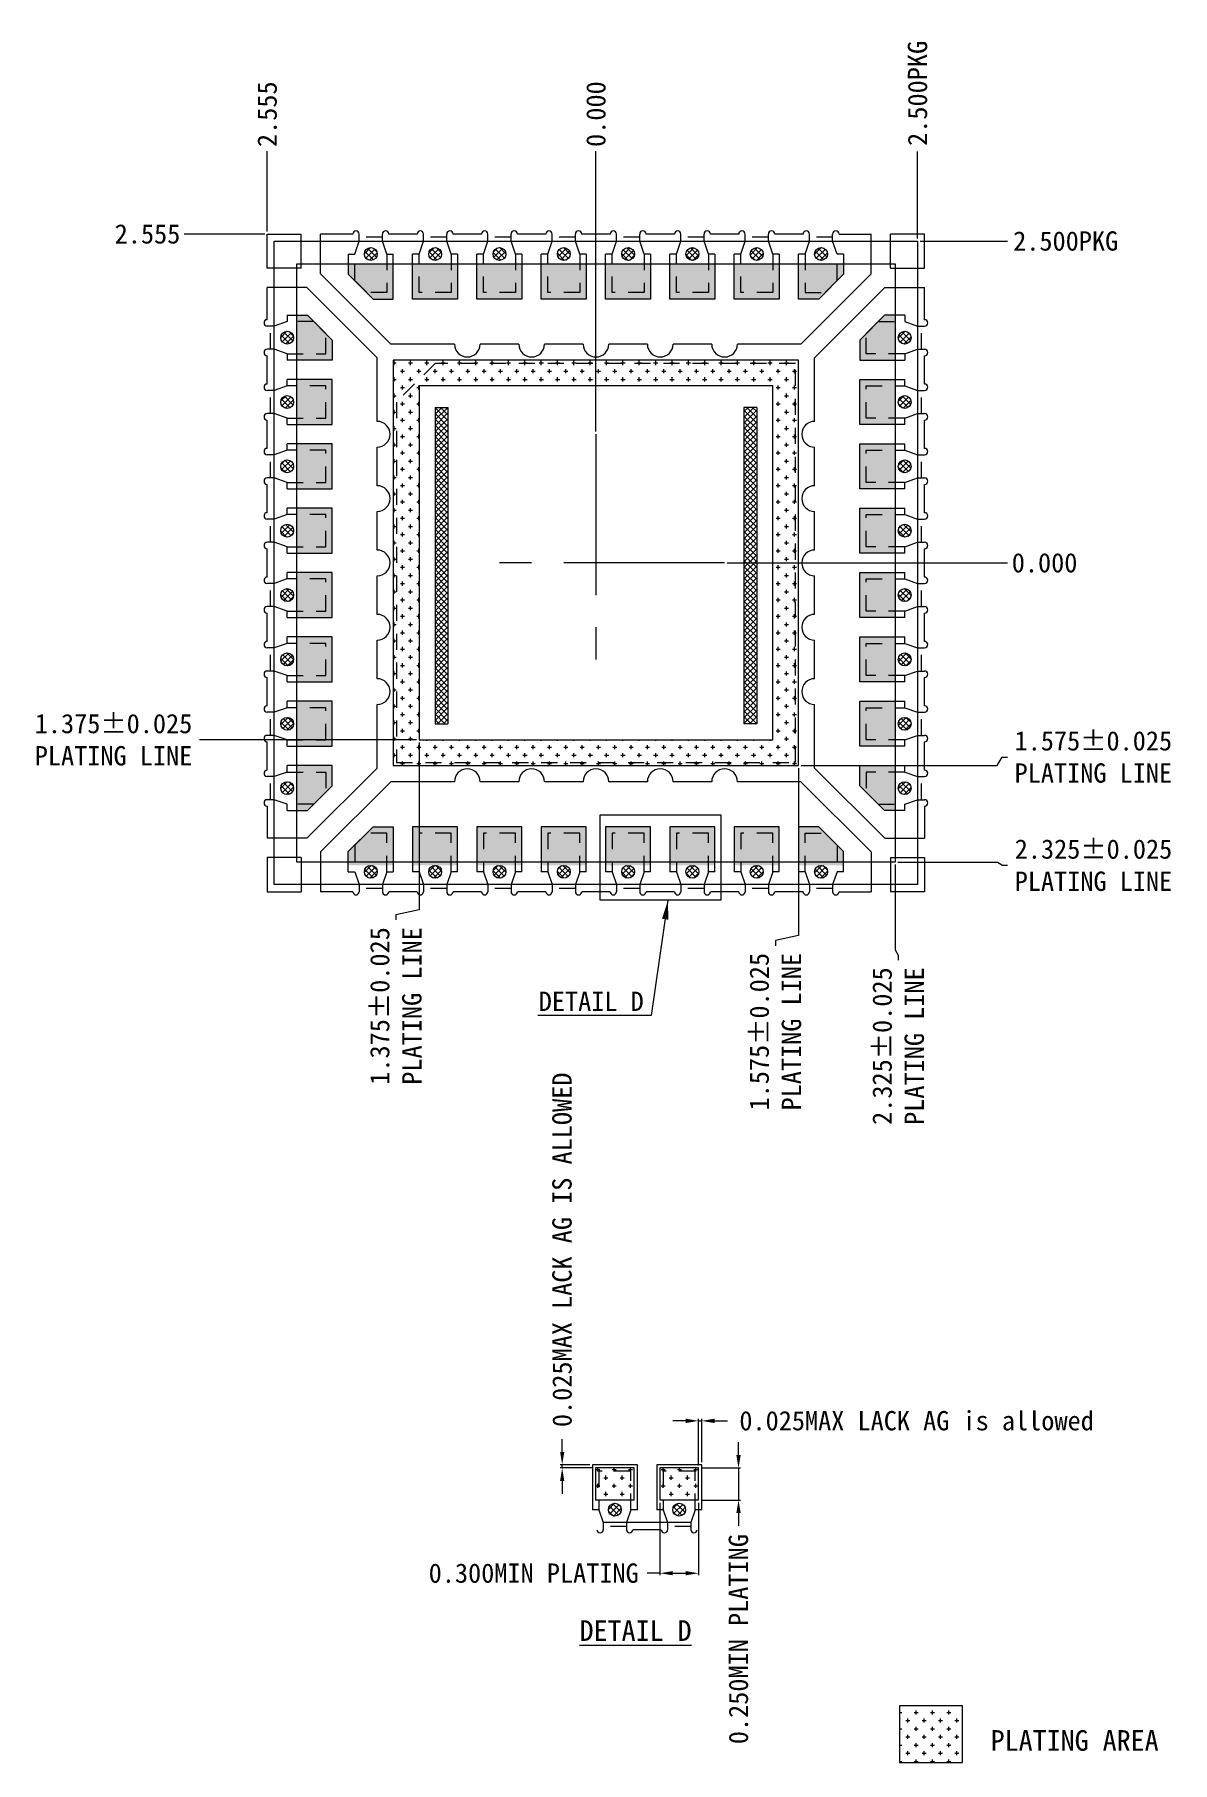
# Model space of a CAD drawing. Header units: millimetres. Extents: x 5056.1 to 5065, y 1760.1 to 1773.5.
import ezdxf
from ezdxf.enums import TextEntityAlignment as Align

# ---------------------------------------------------------------- set-up
doc = ezdxf.new("R2010")
doc.units = ezdxf.units.MM
doc.linetypes.add('CENTER', pattern=[2, 1.25, -0.25, 0.25, -0.25])
doc.linetypes.add('HIDDEN', pattern=[0.375, 0.25, -0.125])
for name, color, linetype in [('1D', 4, 'Continuous'), ('EACH', 4, 'Continuous'), ('PKG', 2, 'Continuous'), ('PLATING', 3, 'Continuous'), ('中心线', 1, 'CENTER'), ('老框架', 7, 'Continuous')]:
    doc.layers.add(name, color=color, linetype=linetype)
doc.layers.add('标注线', color=3, linetype='Continuous', lineweight=18)
doc.styles.get("Standard").update_dxf_attribs({"font": 'SimSun.ttf'})
doc.styles.add('宋体', font='SimSun.ttf')
doc.dimstyles.new('ISO-25', dxfattribs={"dimtxt": 0.1, "dimasz": 0.08, "dimexe": 0.015, "dimexo": 0.015, "dimgap": 0.02, "dimtad": 0, "dimzin": 1, "dimdsep": 46, "dimtxsty": 'Standard', "dimcen": 0.1, "dimadec": 0, "dimazin": 0, "dimtfac": 1, "dimtmove": 0, "dimatfit": 3, "dimfxl": 1, "dimarcsym": 0})

msp = doc.modelspace()

# ---------------------------------------------------------------- texts
at = {"layer": '标注线', "lineweight": 5}
msp.add_text(' PLATING AREA', height=0.16, dxfattribs=at).set_placement((5064.8627, 1760.2889, -0.0291), align=Align.MIDDLE_RIGHT)
at = {"layer": '标注线', "lineweight": 5, "attachment_point": 5, "style": '宋体'}
for s, insert, char_height in [('DETAIL D', (5060.4523, 1766.0321, -0.0291), 0.15), ('\\A1;{\\LDETAIL D}', (5060.797, 1761.1424, -0.0291), 0.159965)]:
    msp.add_mtext(s, dxfattribs=dict(at, insert=insert, char_height=char_height))

# ---------------------------------------------------------------- blocks, each defined once
blk = doc.blocks.new('*D0')
at = {"layer": 'Defpoints', "color": 0, "transparency": 16777216}
for p in [(5060.489, 1769.439), (5061.489, 1769.439), (5063.689, 1769.439)]:
    blk.add_point(p, dxfattribs=at)
at = {"layer": '标注线', "color": 0, "lineweight": 5, "transparency": 16777216}
blk.add_line((5061.509, 1769.439), (5063.689, 1769.439), dxfattribs=at)
at = {"layer": '标注线', "color": 0, "lineweight": 5, "transparency": 16777216, "insert": (5063.976, 1769.439), "char_height": 0.15, "attachment_point": 5}
blk.add_mtext('0.000', dxfattribs=at)
blk = doc.blocks.new('*D1')
at = {"layer": 'Defpoints', "color": 0, "transparency": 16777216}
for p in [(5060.489, 1772.639), (5060.489, 1770.439), (5060.489, 1769.439)]:
    blk.add_point(p, dxfattribs=at)
at = {"layer": '标注线', "color": 0, "lineweight": 5, "transparency": 16777216}
blk.add_line((5060.489, 1770.459), (5060.489, 1772.639), dxfattribs=at)
at = {"layer": '标注线', "color": 0, "lineweight": 5, "transparency": 16777216, "insert": (5060.489, 1772.926), "char_height": 0.15, "attachment_point": 5, "rotation": 90}
blk.add_mtext('0.000', dxfattribs=at)
blk = doc.blocks.new('*D2')
at = {"layer": 'Defpoints', "color": 0, "transparency": 16777216}
for p in [(5062.989, 1771.939), (5063.689, 1771.939), (5060.489, 1769.439)]:
    blk.add_point(p, dxfattribs=at)
at = {"layer": '标注线', "color": 0, "lineweight": 5, "transparency": 16777216}
blk.add_line((5063.009, 1771.939), (5063.689, 1771.939), dxfattribs=at)
at = {"layer": '标注线', "color": 0, "lineweight": 5, "transparency": 16777216, "insert": (5064.14, 1771.939), "char_height": 0.15, "attachment_point": 5}
blk.add_mtext('2.500PKG', dxfattribs=at)
blk = doc.blocks.new('*D3')
at = {"layer": 'Defpoints', "color": 0, "transparency": 16777216}
for p in [(5062.989, 1772.636), (5062.989, 1771.939), (5060.489, 1769.439)]:
    blk.add_point(p, dxfattribs=at)
at = {"layer": '标注线', "color": 0, "lineweight": 5, "transparency": 16777216}
blk.add_line((5062.989, 1771.959), (5062.989, 1772.636), dxfattribs=at)
at = {"layer": '标注线', "color": 0, "lineweight": 5, "transparency": 16777216, "insert": (5062.989, 1773.087), "char_height": 0.15, "attachment_point": 5, "rotation": 90}
blk.add_mtext('2.500PKG', dxfattribs=at)
blk = doc.blocks.new('*D4')
at = {"layer": 'Defpoints', "color": 0, "transparency": 16777216}
for p in [(5057.289, 1771.994), (5057.934, 1771.994), (5060.489, 1769.439)]:
    blk.add_point(p, dxfattribs=at)
at = {"layer": '标注线', "color": 0, "lineweight": 5, "transparency": 16777216}
blk.add_line((5057.914, 1771.994), (5057.289, 1771.994), dxfattribs=at)
at = {"layer": '标注线', "color": 0, "lineweight": 5, "transparency": 16777216, "insert": (5057.003, 1771.994), "char_height": 0.15, "attachment_point": 5}
blk.add_mtext('2.555', dxfattribs=at)
blk = doc.blocks.new('*D5')
at = {"layer": 'Defpoints', "color": 0, "transparency": 16777216}
for p in [(5057.934, 1772.639), (5057.934, 1771.994), (5060.489, 1769.439)]:
    blk.add_point(p, dxfattribs=at)
at = {"layer": '标注线', "color": 0, "lineweight": 5, "transparency": 16777216}
blk.add_line((5057.934, 1772.014), (5057.934, 1772.639), dxfattribs=at)
at = {"layer": '标注线', "color": 0, "lineweight": 5, "transparency": 16777216, "insert": (5057.934, 1772.925), "char_height": 0.15, "attachment_point": 5, "rotation": 90}
blk.add_mtext('2.555', dxfattribs=at)
blk = doc.blocks.new('*D6')
at = {"layer": 'Defpoints', "color": 0, "transparency": 16777216}
for p in [(5060.489, 1769.439), (5062.814, 1767.114), (5063.689, 1767.089)]:
    blk.add_point(p, dxfattribs=at)
at = {"layer": '标注线', "color": 0, "lineweight": 5, "transparency": 16777216}
for p, q in [((5062.834, 1767.114), (5063.609, 1767.114)), ((5063.609, 1767.114), (5063.649, 1767.089)), ((5063.649, 1767.089), (5063.689, 1767.089))]:
    blk.add_line(p, q, dxfattribs=at)
at = {"layer": '标注线', "color": 0, "lineweight": 5, "transparency": 16777216, "insert": (5064.356, 1767.089), "char_height": 0.15, "attachment_point": 5}
blk.add_mtext('2.325%%P0.025\\PPLATING LINE', dxfattribs=at)
blk = doc.blocks.new('*D7')
at = {"layer": 'Defpoints', "color": 0, "transparency": 16777216}
for p in [(5060.489, 1769.439), (5062.814, 1767.114), (5062.839, 1766.351)]:
    blk.add_point(p, dxfattribs=at)
at = {"layer": '标注线', "color": 0, "lineweight": 5, "transparency": 16777216}
for p, q in [((5062.814, 1767.094), (5062.814, 1766.431)), ((5062.814, 1766.431), (5062.839, 1766.391)), ((5062.839, 1766.391), (5062.839, 1766.351))]:
    blk.add_line(p, q, dxfattribs=at)
at = {"layer": '标注线', "color": 0, "lineweight": 5, "transparency": 16777216, "insert": (5062.839, 1765.684), "char_height": 0.15, "attachment_point": 5, "rotation": 90}
blk.add_mtext('2.325%%P0.025\\PPLATING LINE', dxfattribs=at)
blk = doc.blocks.new('*D8')
at = {"layer": 'Defpoints', "color": 0, "transparency": 16777216}
for p in [(5061.311, 1762.772), (5061.286, 1762.406), (5061.311, 1762.431)]:
    blk.add_point(p, dxfattribs=at)
at = {"layer": '标注线', "color": 0, "lineweight": 5, "transparency": 16777216}
for p, q in [((5061.186, 1762.772), (5061.086, 1762.772)), ((5061.286, 1762.426), (5061.286, 1762.787)), ((5061.286, 1762.772), (5061.311, 1762.772)), ((5061.311, 1762.451), (5061.311, 1762.787)), ((5061.411, 1762.772), (5061.511, 1762.772))]:
    blk.add_line(p, q, dxfattribs=at)
at = {"layer": '标注线', "color": 0, "transparency": 16777216}
for points in [[(5061.186, 1762.755), (5061.186, 1762.789), (5061.286, 1762.772)], [(5061.411, 1762.789), (5061.411, 1762.755), (5061.311, 1762.772)]]:
    blk.add_solid(points, dxfattribs=at)
at = {"layer": '标注线', "color": 0, "lineweight": 5, "transparency": 16777216, "insert": (5062.981, 1762.772), "char_height": 0.15, "attachment_point": 5}
blk.add_mtext('0.025MAX LACK AG is allowed', dxfattribs=at)
blk = doc.blocks.new('*D9')
at = {"layer": 'Defpoints', "color": 0, "transparency": 16777216}
for p in [(5060.226, 1762.431), (5060.461, 1762.431), (5060.486, 1762.406)]:
    blk.add_point(p, dxfattribs=at)
at = {"layer": '标注线', "color": 0, "lineweight": 5, "transparency": 16777216}
for p, q in [((5060.226, 1762.531), (5060.226, 1762.631)), ((5060.441, 1762.431), (5060.211, 1762.431)), ((5060.466, 1762.406), (5060.211, 1762.406)), ((5060.226, 1762.406), (5060.226, 1762.431)), ((5060.226, 1762.306), (5060.226, 1762.206))]:
    blk.add_line(p, q, dxfattribs=at)
at = {"layer": '标注线', "color": 0, "transparency": 16777216}
for points in [[(5060.21, 1762.531), (5060.243, 1762.531), (5060.226, 1762.431)], [(5060.243, 1762.306), (5060.21, 1762.306), (5060.226, 1762.406)]]:
    blk.add_solid(points, dxfattribs=at)
at = {"layer": '标注线', "color": 0, "lineweight": 5, "transparency": 16777216, "insert": (5060.226, 1764.101), "char_height": 0.15, "attachment_point": 5, "rotation": 90}
blk.add_mtext('0.025MAX LACK AG IS ALLOWED', dxfattribs=at)
blk = doc.blocks.new('*D10')
at = {"layer": 'Defpoints', "color": 0, "transparency": 16777216}
for p in [(5060.986, 1762.156), (5061.286, 1762.156), (5061.286, 1761.588)]:
    blk.add_point(p, dxfattribs=at)
at = {"layer": '标注线', "color": 0, "lineweight": 5, "transparency": 16777216}
for p, q in [((5060.986, 1762.136), (5060.986, 1761.573)), ((5061.286, 1762.136), (5061.286, 1761.573)), ((5060.986, 1761.588), (5060.886, 1761.588)), ((5061.086, 1761.588), (5061.186, 1761.588))]:
    blk.add_line(p, q, dxfattribs=at)
at = {"layer": '标注线', "color": 0, "transparency": 16777216}
for points in [[(5061.086, 1761.605), (5061.086, 1761.572), (5060.986, 1761.588)], [(5061.186, 1761.572), (5061.186, 1761.605), (5061.286, 1761.588)]]:
    blk.add_solid(points, dxfattribs=at)
at = {"layer": '标注线', "color": 0, "lineweight": 5, "transparency": 16777216, "insert": (5060.005, 1761.588), "char_height": 0.15, "attachment_point": 5}
blk.add_mtext('0.300MIN PLATING', dxfattribs=at)
blk = doc.blocks.new('*D11')
at = {"layer": 'Defpoints', "color": 0, "transparency": 16777216}
for p in [(5061.286, 1762.406), (5061.286, 1762.156), (5061.597, 1762.156)]:
    blk.add_point(p, dxfattribs=at)
at = {"layer": '标注线', "color": 0, "lineweight": 5, "transparency": 16777216}
for p, q in [((5061.597, 1762.506), (5061.597, 1762.606)), ((5061.306, 1762.406), (5061.612, 1762.406)), ((5061.597, 1762.406), (5061.597, 1762.156)), ((5061.306, 1762.156), (5061.612, 1762.156)), ((5061.597, 1762.056), (5061.597, 1761.956))]:
    blk.add_line(p, q, dxfattribs=at)
at = {"layer": '标注线', "color": 0, "transparency": 16777216}
for points in [[(5061.58, 1762.506), (5061.614, 1762.506), (5061.597, 1762.406)], [(5061.614, 1762.056), (5061.58, 1762.056), (5061.597, 1762.156)]]:
    blk.add_solid(points, dxfattribs=at)
at = {"layer": '标注线', "color": 0, "lineweight": 5, "transparency": 16777216, "insert": (5061.597, 1761.076), "char_height": 0.15, "attachment_point": 5, "rotation": 90}
blk.add_mtext('0.250MIN PLATING', dxfattribs=at)
blk = doc.blocks.new('*D12')
at = {"layer": 'Defpoints', "color": 0, "transparency": 16777216}
for p in [(5060.489, 1769.439), (5062.064, 1767.864), (5063.687, 1767.93)]:
    blk.add_point(p, dxfattribs=at)
at = {"layer": '标注线', "color": 0, "lineweight": 5, "transparency": 16777216}
for p, q in [((5062.084, 1767.864), (5063.607, 1767.864)), ((5063.607, 1767.864), (5063.647, 1767.93)), ((5063.647, 1767.93), (5063.687, 1767.93))]:
    blk.add_line(p, q, dxfattribs=at)
at = {"layer": '标注线', "color": 0, "lineweight": 5, "transparency": 16777216, "insert": (5064.355, 1767.93), "char_height": 0.15, "attachment_point": 5}
blk.add_mtext('1.575%%P0.025\\PPLATING LINE', dxfattribs=at)
blk = doc.blocks.new('*D13')
at = {"layer": 'Defpoints', "color": 0, "transparency": 16777216}
for p in [(5060.489, 1769.439), (5062.064, 1767.864), (5061.884, 1766.464)]:
    blk.add_point(p, dxfattribs=at)
at = {"layer": '标注线', "color": 0, "lineweight": 5, "transparency": 16777216}
for p, q in [((5062.064, 1767.844), (5062.064, 1766.544)), ((5062.064, 1766.544), (5061.884, 1766.504)), ((5061.884, 1766.504), (5061.884, 1766.464))]:
    blk.add_line(p, q, dxfattribs=at)
at = {"layer": '标注线', "color": 0, "lineweight": 5, "transparency": 16777216, "insert": (5061.884, 1765.796), "char_height": 0.15, "attachment_point": 5, "rotation": 90}
blk.add_mtext('1.575%%P0.025\\PPLATING LINE', dxfattribs=at)
blk = doc.blocks.new('*D14')
at = {"layer": 'Defpoints', "color": 0, "transparency": 16777216}
for p in [(5060.489, 1769.439), (5057.406, 1768.064), (5059.114, 1768.064)]:
    blk.add_point(p, dxfattribs=at)
at = {"layer": '标注线', "color": 0, "lineweight": 5, "transparency": 16777216}
for p, q in [((5057.446, 1768.064), (5057.406, 1768.064)), ((5057.486, 1768.064), (5057.446, 1768.064)), ((5059.094, 1768.064), (5057.486, 1768.064))]:
    blk.add_line(p, q, dxfattribs=at)
at = {"layer": '标注线', "color": 0, "lineweight": 5, "transparency": 16777216, "insert": (5056.739, 1768.064), "char_height": 0.15, "attachment_point": 5}
blk.add_mtext('1.375%%P0.025\\PPLATING LINE', dxfattribs=at)
blk = doc.blocks.new('*D15')
at = {"layer": 'Defpoints', "color": 0, "transparency": 16777216}
for p in [(5060.489, 1769.439), (5059.114, 1768.064), (5058.934, 1766.664)]:
    blk.add_point(p, dxfattribs=at)
at = {"layer": '标注线', "color": 0, "lineweight": 5, "transparency": 16777216}
for p, q in [((5059.114, 1768.044), (5059.114, 1766.744)), ((5059.114, 1766.744), (5058.934, 1766.704)), ((5058.934, 1766.704), (5058.934, 1766.664))]:
    blk.add_line(p, q, dxfattribs=at)
at = {"layer": '标注线', "color": 0, "lineweight": 5, "transparency": 16777216, "insert": (5058.934, 1765.996), "char_height": 0.15, "attachment_point": 5, "rotation": 90}
blk.add_mtext('1.375%%P0.025\\PPLATING LINE', dxfattribs=at)

# ---------------------------------------------------------------- dimensions: what is measured, and where the dimension line sits
at = {"layer": '标注线', "lineweight": 5}
for feature_location, offset, dtype, text, override, picture, middle in [((5062.9887, 1771.9387, -0.0291), (0, 0.697), 1, '<>PKG', {"dimtxt": 0.15, "dimasz": 0.02, "dimexo": 0.02, "dimgap": 0.03, "dimdec": 3, "dimzin": 0, "dimlwe": 5}, '*D3', (5062.9887, 1773.0871, -0.0291)), ((5062.9887, 1771.9387, -0.0291), (0.7, 0), 0, '<>PKG', {"dimtxt": 0.15, "dimasz": 0.1, "dimexo": 0.02, "dimgap": 0.03, "dimdec": 3, "dimzin": 0, "dimlwe": 5}, '*D2', (5064.1402, 1771.9387, -0.0291)), ((5059.1137, 1768.0637, -0.0291), (-1.7074, 0.0001), 0, '<>%%P0.025\\PPLATING LINE', {"dimtxt": 0.15, "dimasz": 0.02, "dimexo": 0.02, "dimgap": 0.03, "dimdec": 3, "dimzin": 0, "dimlwe": 5}, '*D14', (5056.7385, 1768.0638, -0.0291)), ((5059.1137, 1768.0637, -0.0291), (-0.1792, -1.4001), 1, '<>%%P0.025\\PPLATING LINE', {"dimtxt": 0.15, "dimasz": 0.02, "dimexo": 0.02, "dimgap": 0.03, "dimdec": 3, "dimzin": 0, "dimlwe": 5}, '*D15', (5058.9345, 1765.9959, -0.0291)), ((5062.8137, 1767.1137, -0.0291), (0.875, -0.025), 0, '<>%%P0.025\\PPLATING LINE', {"dimtxt": 0.15, "dimasz": 0.02, "dimexo": 0.02, "dimgap": 0.03, "dimdec": 3, "dimzin": 0, "dimlwe": 5}, '*D6', (5064.3564, 1767.0887, -0.0291)), ((5062.8137, 1767.1137, -0.0291), (0.025, -0.7624), 1, '<>%%P0.025\\PPLATING LINE', {"dimtxt": 0.15, "dimasz": 0.02, "dimexo": 0.02, "dimgap": 0.03, "dimdec": 3, "dimzin": 0, "dimlwe": 5}, '*D7', (5062.8387, 1765.6836, -0.0291)), ((5062.0637, 1767.8637, -0.0291), (1.6233, 0.066), 0, '<>%%P0.025\\PPLATING LINE', {"dimtxt": 0.15, "dimasz": 0.02, "dimexo": 0.02, "dimgap": 0.03, "dimdec": 3, "dimzin": 0, "dimlwe": 5}, '*D12', (5064.3547, 1767.9296, -0.0291)), ((5062.0637, 1767.8637, -0.0291), (-0.1792, -1.4001), 1, '<>%%P0.025\\PPLATING LINE', {"dimtxt": 0.15, "dimasz": 0.02, "dimexo": 0.02, "dimgap": 0.03, "dimdec": 3, "dimzin": 0, "dimlwe": 5}, '*D13', (5061.8845, 1765.7959, -0.0291))]:
    dim = msp.add_ordinate_dim(feature_location=feature_location, offset=offset, dtype=dtype, origin=(5060.4887, 1769.4387, -0.0291), text=text, dimstyle='ISO-25', override=override, dxfattribs=at)
    dim.commit()
    dim.dimension.update_dxf_attribs({"geometry": picture, "text_midpoint": middle})
for feature_location, offset, dtype, origin, override, picture, middle in [((5057.9337, 1771.9937, -0.0291), (0, 0.645), 1, (5060.4887, 1769.4387, -0.0291), {"dimtxt": 0.15, "dimasz": 0.02, "dimexo": 0.02, "dimgap": 0.03, "dimdec": 3, "dimzin": 0, "dimlwe": 5}, '*D5', (5057.9337, 1772.9247, -0.0291)), ((5060.4886648961, 1770.4386602637, -0.0290980461), (0, 2.2), 1, (5060.4886648961, 1769.4386602637, -0.0290980461), {"dimtxt": 0.15, "dimasz": 0.02, "dimexo": 0.02, "dimgap": 0.03, "dimdec": 3, "dimzin": 0, "dimlwe": 5}, '*D1', (5060.4886648961, 1772.926341828, -0.0290980461)), ((5057.9337, 1771.9937, -0.0291), (-0.645, 0), 0, (5060.4887, 1769.4387, -0.0291), {"dimtxt": 0.15, "dimasz": 0.1, "dimexo": 0.02, "dimgap": 0.03, "dimdec": 3, "dimzin": 0, "dimlwe": 5}, '*D4', (5057.0027, 1771.9937, -0.0291)), ((5061.4886648961, 1769.4386602637, -0.0290980461), (2.2, 0), 0, (5060.4886648961, 1769.4386602637, -0.0290980461), {"dimtxt": 0.15, "dimasz": 0.02, "dimexo": 0.02, "dimgap": 0.03, "dimdec": 3, "dimzin": 0, "dimlwe": 5}, '*D0', (5063.9763464603, 1769.4386602637, -0.0290980461))]:
    dim = msp.add_ordinate_dim(feature_location=feature_location, offset=offset, dtype=dtype, origin=origin, dimstyle='ISO-25', override=override, dxfattribs=at)
    dim.commit()
    dim.dimension.update_dxf_attribs({"geometry": picture, "text_midpoint": middle})
for base, p1, p2, text, override, picture, middle in [((5060.2264, 1762.4315, -0.0291), (5060.4858, 1762.4065, -0.0291), (5060.4608, 1762.4315, -0.0291), '0.025MAX LACK AG IS ALLOWED', {"dimtxt": 0.15, "dimasz": 0.1, "dimexo": 0.02, "dimgap": 0.03, "dimdec": 3, "dimzin": 0, "dimtxsty": 'Standard', "dimlwd": 5, "dimlwe": 5}, '*D9', (5060.2264, 1764.1007, -0.0291)), ((5061.597, 1762.1565, -0.0291), (5061.2858, 1762.4065, -0.0291), (5061.2858, 1762.1565, -0.0291), '<>MIN PLATING', {"dimtxt": 0.15, "dimasz": 0.1, "dimexo": 0.02, "dimgap": 0.03, "dimdec": 3, "dimzin": 0, "dimlwd": 5, "dimlwe": 5}, '*D11', (5061.597, 1761.0755, -0.0291))]:
    dim = msp.add_linear_dim(base=base, p1=p1, p2=p2, angle=90, text=text, dimstyle='ISO-25', override=override, dxfattribs=at)
    dim.commit()
    dim.dimension.update_dxf_attribs({"geometry": picture, "text_midpoint": middle, "dimtype": 128})
for base, p1, p2, text, override, picture, middle in [((5061.3108, 1762.7719, -0.0291), (5061.2858, 1762.4065, -0.0291), (5061.3108, 1762.4315, -0.0291), '0.025MAX LACK AG is allowed', {"dimtxt": 0.15, "dimasz": 0.1, "dimexo": 0.02, "dimgap": 0.03, "dimdec": 3, "dimzin": 0, "dimtxsty": 'Standard', "dimlwd": 5, "dimlwe": 5}, '*D8', (5062.9809, 1762.7719, -0.0291)), ((5061.2858, 1761.5882, -0.0291), (5060.9858, 1762.1565, -0.0291), (5061.2858, 1762.1565, -0.0291), '<>MIN PLATING', {"dimtxt": 0.15, "dimasz": 0.1, "dimexo": 0.02, "dimgap": 0.03, "dimdec": 3, "dimzin": 0, "dimlwd": 5, "dimlwe": 5}, '*D10', (5060.0048, 1761.5882, -0.0291))]:
    dim = msp.add_linear_dim(base=base, p1=p1, p2=p2, text=text, dimstyle='ISO-25', override=override, dxfattribs=at)
    dim.commit()
    dim.dimension.update_dxf_attribs({"geometry": picture, "text_midpoint": middle, "dimtype": 128})

# ---------------------------------------------------------------- hatches: boundary and pattern name
at = {"layer": 'EACH', "lineweight": 5}
h = msp.add_hatch(dxfattribs=at)
h.set_pattern_fill('ANSI37', color=6, scale=0.01)
h.set_pattern_definition([(45, (346.872307, 1.282107), (-0.0224506403, 0.0224506403), []), (135, (346.872307, 1.282107), (-0.0224506403, -0.0224506403), [])])
h.paths.add_polyline_path([(5058.7887, 1767.0387, 1), (5058.6887, 1767.0387, 1)])
h.paths.add_polyline_path([(5059.1887, 1767.0387, 1), (5059.2887, 1767.0387, 1)])
h.paths.add_polyline_path([(5059.7887, 1767.0387, 1), (5059.6887, 1767.0387, 1)])
h.paths.add_polyline_path([(5060.1887, 1767.0387, 1), (5060.2887, 1767.0387, 1)])
h.paths.add_polyline_path([(5060.7887, 1767.0387, 1), (5060.6887, 1767.0387, 1)])
h.paths.add_polyline_path([(5061.1887, 1767.0387, 1), (5061.2887, 1767.0387, 1)])
h.paths.add_polyline_path([(5061.6887, 1767.0387, 1), (5061.7887, 1767.0387, 1)])
h.paths.add_polyline_path([(5062.1887, 1767.0387, 1), (5062.2887, 1767.0387, 1)])
h.paths.add_polyline_path([(5062.8387, 1767.6887, 1), (5062.9387, 1767.6887, 1)])
h.paths.add_polyline_path([(5062.8387, 1768.1887, 1), (5062.9387, 1768.1887, 1)])
h.paths.add_polyline_path([(5062.9387, 1768.6887, 1), (5062.8387, 1768.6887, 1)])
h.paths.add_polyline_path([(5062.9387, 1769.1887, 1), (5062.8387, 1769.1887, 1)])
h.paths.add_polyline_path([(5062.8387, 1769.6887, 1), (5062.9387, 1769.6887, 1)])
h.paths.add_polyline_path([(5062.9387, 1770.1887, 1), (5062.8387, 1770.1887, 1)])
h.paths.add_polyline_path([(5062.9387, 1770.6887, 1), (5062.8387, 1770.6887, 1)])
h.paths.add_polyline_path([(5062.8387, 1771.1887, 1), (5062.9387, 1771.1887, 1)])
h.paths.add_polyline_path([(5062.2887, 1771.8387, 1), (5062.1887, 1771.8387, 1)])
h.paths.add_polyline_path([(5061.6887, 1771.8387, 1), (5061.7887, 1771.8387, 1)])
h.paths.add_polyline_path([(5061.1887, 1771.8387, 1), (5061.2887, 1771.8387, 1)])
h.paths.add_polyline_path([(5060.6887, 1771.8387, 1), (5060.7887, 1771.8387, 1)])
h.paths.add_polyline_path([(5060.1887, 1771.8387, 1), (5060.2887, 1771.8387, 1)])
h.paths.add_polyline_path([(5059.6887, 1771.8387, 1), (5059.7887, 1771.8387, 1)])
h.paths.add_polyline_path([(5059.1887, 1771.8387, 1), (5059.2887, 1771.8387, 1)])
h.paths.add_polyline_path([(5058.6887, 1771.8387, 1), (5058.7887, 1771.8387, 1)])
h.paths.add_polyline_path([(5058.1387, 1771.1887, 1), (5058.0387, 1771.1887, 1)])
h.paths.add_polyline_path([(5058.1387, 1770.6887, 1), (5058.0387, 1770.6887, 1)])
h.paths.add_polyline_path([(5058.1387, 1770.1887, 1), (5058.0387, 1770.1887, 1)])
h.paths.add_polyline_path([(5058.1387, 1769.6887, 1), (5058.0387, 1769.6887, 1)])
h.paths.add_polyline_path([(5058.1387, 1769.1887, 1), (5058.0387, 1769.1887, 1)])
h.paths.add_polyline_path([(5058.1387, 1768.6887, 1), (5058.0387, 1768.6887, 1)])
h.paths.add_polyline_path([(5058.1387, 1768.1887, 1), (5058.0387, 1768.1887, 1)])
h.paths.add_polyline_path([(5058.1387, 1767.6887, 1), (5058.0387, 1767.6887, 1)])
h = msp.add_hatch(dxfattribs=at)
h.set_pattern_fill('ANSI37', color=6, scale=0.01)
h.set_pattern_definition([(45, (13.886656, 0.38629), (-0.0224506403, 0.0224506403), []), (135, (13.886656, 0.38629), (-0.0224506403, -0.0224506403), [])])
h.paths.add_polyline_path([(5059.2387, 1770.6472), (5059.2387, 1768.1887), (5059.3387, 1768.1887), (5059.3387, 1770.6472)])
h.paths.add_polyline_path([(5061.6387, 1770.6472), (5061.6387, 1768.1887), (5061.7387, 1768.1887), (5061.7387, 1770.6472)])
h = msp.add_hatch(dxfattribs=at)
h.set_pattern_fill('ANSI37', color=6, scale=0.01)
h.set_pattern_definition([(45, (347.516845, 11.82605), (-0.0224506403, 0.0224506403), []), (135, (347.516845, 11.82605), (-0.0224506403, -0.0224506403), [])])
h.paths.add_polyline_path([(5060.5858, 1762.0815, 1), (5060.6858, 1762.0815, 1)])
h.paths.add_polyline_path([(5061.0858, 1762.0815, 1), (5061.1858, 1762.0815, 1)])
at = {"layer": 'PLATING', "lineweight": 5}
h = msp.add_hatch(dxfattribs=at)
h.set_pattern_fill('CROSS', color=3, scale=0.01)
h.set_pattern_definition([(0, (347.74338, 13.96275), (0.0635, 0.0635), [0.03175, -0.09525]), (90, (347.759256, 13.946875), (-0.0635, 0.0635), [0.03175, -0.09525])])
h.paths.add_polyline_path([(5058.5637, 1767.1955), (5058.5637, 1767.0887), (5058.9137, 1767.0887), (5058.9137, 1767.3887), (5058.7569, 1767.3887)])
h.paths.add_polyline_path([(5059.0637, 1767.3887), (5059.0637, 1767.0887), (5059.4137, 1767.0887), (5059.4137, 1767.3887)])
h.paths.add_polyline_path([(5059.9137, 1767.3887), (5059.5637, 1767.3887), (5059.5637, 1767.0887), (5059.9137, 1767.0887)])
h.paths.add_polyline_path([(5060.0637, 1767.3887), (5060.0637, 1767.0887), (5060.4137, 1767.0887), (5060.4137, 1767.3887)])
h.paths.add_polyline_path([(5060.5637, 1767.3887), (5060.5637, 1767.0887), (5060.9137, 1767.0887), (5060.9137, 1767.3887)])
h.paths.add_polyline_path([(5061.4137, 1767.3887), (5061.0637, 1767.3887), (5061.0637, 1767.0887), (5061.4137, 1767.0887)])
h.paths.add_polyline_path([(5061.5637, 1767.0887), (5061.9137, 1767.0887), (5061.9137, 1767.3887), (5061.5637, 1767.3887)])
h.paths.add_polyline_path([(5062.2205, 1767.3887), (5062.0637, 1767.3887), (5062.0637, 1767.0887), (5062.4137, 1767.0887), (5062.4137, 1767.1955)])
h.paths.add_polyline_path([(5062.8137, 1767.5137), (5062.8137, 1767.8637), (5062.5387, 1767.8637), (5062.5387, 1767.7069), (5062.7319, 1767.5137)])
h.paths.add_polyline_path([(5062.8137, 1768.0137), (5062.8137, 1768.3637), (5062.5387, 1768.3637), (5062.5387, 1768.0137)])
h.paths.add_polyline_path([(5062.8137, 1768.5137), (5062.8137, 1768.8637), (5062.5387, 1768.8637), (5062.5387, 1768.5137)])
h.paths.add_polyline_path([(5062.8137, 1769.0137), (5062.8137, 1769.3637), (5062.5387, 1769.3637), (5062.5387, 1769.0137)])
h.paths.add_polyline_path([(5062.8137, 1769.5137), (5062.8137, 1769.8637), (5062.5387, 1769.8637), (5062.5387, 1769.5137)])
h.paths.add_polyline_path([(5062.8137, 1770.0137), (5062.8137, 1770.3637), (5062.5387, 1770.3637), (5062.5387, 1770.0137)])
h.paths.add_polyline_path([(5062.8137, 1770.5137), (5062.8137, 1770.8637), (5062.5387, 1770.8637), (5062.5387, 1770.5137)])
h.paths.add_polyline_path([(5062.8137, 1771.0137), (5062.8137, 1771.3637), (5062.7319, 1771.3637), (5062.5387, 1771.1705), (5062.5387, 1771.0137)])
h.paths.add_polyline_path([(5062.4137, 1771.7637), (5062.0637, 1771.7637), (5062.0637, 1771.4887), (5062.2205, 1771.4887), (5062.4137, 1771.6819)])
h.paths.add_polyline_path([(5061.9137, 1771.7637), (5061.5637, 1771.7637), (5061.5637, 1771.4887), (5061.9137, 1771.4887)])
h.paths.add_polyline_path([(5061.4137, 1771.7637), (5061.0637, 1771.7637), (5061.0637, 1771.4887), (5061.4137, 1771.4887)])
h.paths.add_polyline_path([(5060.9137, 1771.7637), (5060.5637, 1771.7637), (5060.5637, 1771.4887), (5060.9137, 1771.4887)])
h.paths.add_polyline_path([(5060.4137, 1771.7637), (5060.0637, 1771.7637), (5060.0637, 1771.4887), (5060.4137, 1771.4887)])
h.paths.add_polyline_path([(5059.9137, 1771.7637), (5059.5637, 1771.7637), (5059.5637, 1771.4887), (5059.9137, 1771.4887)])
h.paths.add_polyline_path([(5059.4137, 1771.7637), (5059.0637, 1771.7637), (5059.0637, 1771.4887), (5059.4137, 1771.4887)])
h.paths.add_polyline_path([(5058.9137, 1771.7637), (5058.5637, 1771.7637), (5058.5637, 1771.6819), (5058.7569, 1771.4887), (5058.9137, 1771.4887)])
h.paths.add_polyline_path([(5058.1637, 1771.3637), (5058.1637, 1771.0137), (5058.4387, 1771.0137), (5058.4387, 1771.1705), (5058.2455, 1771.3637)])
h.paths.add_polyline_path([(5058.1637, 1770.8637), (5058.1637, 1770.5137), (5058.4387, 1770.5137), (5058.4387, 1770.8637)])
h.paths.add_polyline_path([(5058.1637, 1770.3637), (5058.1637, 1770.0137), (5058.4387, 1770.0137), (5058.4387, 1770.3637)])
h.paths.add_polyline_path([(5058.1637, 1769.8637), (5058.1637, 1769.5137), (5058.4387, 1769.5137), (5058.4387, 1769.8637)])
h.paths.add_polyline_path([(5058.1637, 1769.3637), (5058.1637, 1769.0137), (5058.4387, 1769.0137), (5058.4387, 1769.3637)])
h.paths.add_polyline_path([(5058.1637, 1768.8637), (5058.1637, 1768.5137), (5058.4387, 1768.5137), (5058.4387, 1768.8637)])
h.paths.add_polyline_path([(5058.1637, 1768.3637), (5058.1637, 1768.0137), (5058.4387, 1768.0137), (5058.4387, 1768.3637)])
h.paths.add_polyline_path([(5058.1637, 1767.8637), (5058.1637, 1767.5137), (5058.2455, 1767.5137), (5058.4387, 1767.7069), (5058.4387, 1767.8637)])
h = msp.add_hatch(dxfattribs=at)
h.set_pattern_fill('CROSS', color=3, scale=0.01)
h.set_pattern_definition([(0, (347.516845, 11.82605), (0.0635, 0.0635), [0.03175, -0.09525]), (90, (347.53272, 11.810175), (-0.0635, 0.0635), [0.03175, -0.09525])])
h.paths.add_polyline_path([(5060.7858, 1762.1565), (5060.7858, 1762.4065), (5060.4858, 1762.4065), (5060.4858, 1762.1565)])
h.paths.add_polyline_path([(5061.2858, 1762.1565), (5061.2858, 1762.4065), (5060.9858, 1762.4065), (5060.9858, 1762.1565)])
h = msp.add_hatch(dxfattribs=at)
h.set_pattern_fill('CROSS', color=3, scale=0.01)
h.set_pattern_definition([(0, (350.245224, 11.081815), (0.0635, 0.0635), [0.03175, -0.09525]), (90, (350.2611, 11.06594), (-0.0635, 0.0635), [0.03175, -0.09525])])
h.paths.add_polyline_path([(5063.3369, 1760.5584), (5062.849, 1760.5584), (5062.849, 1760.1179), (5063.3369, 1760.1179)])
at = {"layer": '老框架', "lineweight": 0}
h = msp.add_hatch(dxfattribs=at)
h.set_pattern_fill('CROSS', color=3, scale=0.01)
h.set_pattern_definition([(0, (4932.667025, 1760.832004), (0.0635, 0.0635), [0.03175, -0.09525]), (90, (4932.6829, 1760.81613), (-0.0635, 0.0635), [0.03175, -0.09525])])
h.paths.add_polyline_path([(5058.9137, 1771.0137), (5058.9137, 1767.8637), (5062.0637, 1767.8637), (5062.0637, 1771.0137)])
h.paths.add_polyline_path([(5059.1137, 1770.8137), (5059.1137, 1768.0637), (5061.8637, 1768.0637), (5061.8637, 1770.8137)], flags=16)

# ---------------------------------------------------------------- linework, layer by layer
at = {"lineweight": 5}
for p, q in [((5058.1987, 1771.7287, -0.0291), (5058.1987, 1771.9937, -0.0291)), ((5058.3487, 1771.6847, -0.0291), (5058.3487, 1771.9937, -0.0291)), ((5058.6487, 1771.9387, -0.0291), (5058.6487, 1771.9937, -0.0291)), ((5058.8287, 1771.9387, -0.0291), (5058.8287, 1771.9937, -0.0291)), ((5059.1487, 1771.9387, -0.0291), (5059.1487, 1771.9937, -0.0291)), ((5059.3287, 1771.9387, -0.0291), (5059.3287, 1771.9937, -0.0291)), ((5059.6487, 1771.9387, -0.0291), (5059.6487, 1771.9937, -0.0291)), ((5059.8287, 1771.9387, -0.0291), (5059.8287, 1771.9937, -0.0291)), ((5060.1487, 1771.9387, -0.0291), (5060.1487, 1771.9937, -0.0291)), ((5060.3287, 1771.9387, -0.0291), (5060.3287, 1771.9937, -0.0291)), ((5060.6487, 1771.9387, -0.0291), (5060.6487, 1771.9937, -0.0291)), ((5060.8287, 1771.9387, -0.0291), (5060.8287, 1771.9937, -0.0291)), ((5061.1487, 1771.9387, -0.0291), (5061.1487, 1771.9937, -0.0291)), ((5061.3287, 1771.9387, -0.0291), (5061.3287, 1771.9937, -0.0291)), ((5061.6487, 1771.9387, -0.0291), (5061.6487, 1771.9937, -0.0291)), ((5061.8287, 1771.9387, -0.0291), (5061.8287, 1771.9937, -0.0291)), ((5062.1487, 1771.9387, -0.0291), (5062.1487, 1771.9937, -0.0291)), ((5062.3287, 1771.9387, -0.0291), (5062.3287, 1771.9937, -0.0291)), ((5062.6287, 1771.6847, -0.0291), (5062.6287, 1771.9937, -0.0291)), ((5062.7787, 1771.7287, -0.0291), (5062.7787, 1771.9937, -0.0291)), ((5058.1987, 1771.7287, -0.0291), (5057.9337, 1771.7287, -0.0291)), ((5062.7787, 1771.7287, -0.0291), (5063.0437, 1771.7287, -0.0291)), ((5058.8947, 1771.1387, -0.0291), (5058.3487, 1771.6847, -0.0291)), ((5058.7569, 1771.4887, -0.0291), (5058.5637, 1771.6819, -0.0291)), ((5062.0826, 1771.1387, -0.0291), (5062.6287, 1771.6847, -0.0291)), ((5062.2205, 1771.4887, -0.0291), (5062.4137, 1771.6819, -0.0291)), ((5058.2426, 1771.5787, -0.0291), (5057.9337, 1771.5787, -0.0291)), ((5058.7887, 1771.0326, -0.0291), (5058.2426, 1771.5787, -0.0291)), ((5062.1887, 1771.0326, -0.0291), (5062.7347, 1771.5787, -0.0291)), ((5062.7347, 1771.5787, -0.0291), (5063.0437, 1771.5787, -0.0291)), ((5058.4387, 1771.1705, -0.0291), (5058.2455, 1771.3637, -0.0291)), ((5062.5387, 1771.1705, -0.0291), (5062.7319, 1771.3637, -0.0291)), ((5057.9887, 1771.2787, -0.0291), (5057.9337, 1771.2787, -0.0291)), ((5062.9887, 1771.2787, -0.0291), (5063.0437, 1771.2787, -0.0291)), ((5057.9887, 1771.0987, -0.0291), (5057.9337, 1771.0987, -0.0291)), ((5062.9887, 1771.0987, -0.0291), (5063.0437, 1771.0987, -0.0291)), ((5057.9887, 1770.7787, -0.0291), (5057.9337, 1770.7787, -0.0291)), ((5062.9887, 1770.7787, -0.0291), (5063.0437, 1770.7787, -0.0291)), ((5057.9887, 1770.5987, -0.0291), (5057.9337, 1770.5987, -0.0291)), ((5062.9887, 1770.5987, -0.0291), (5063.0437, 1770.5987, -0.0291)), ((5057.9887, 1770.2787, -0.0291), (5057.9337, 1770.2787, -0.0291)), ((5062.9887, 1770.2787, -0.0291), (5063.0437, 1770.2787, -0.0291)), ((5057.9887, 1770.0987, -0.0291), (5057.9337, 1770.0987, -0.0291)), ((5062.9887, 1770.0987, -0.0291), (5063.0437, 1770.0987, -0.0291)), ((5057.9887, 1769.7787, -0.0291), (5057.9337, 1769.7787, -0.0291)), ((5062.9887, 1769.7787, -0.0291), (5063.0437, 1769.7787, -0.0291)), ((5057.9887, 1769.5987, -0.0291), (5057.9337, 1769.5987, -0.0291)), ((5062.9887, 1769.5987, -0.0291), (5063.0437, 1769.5987, -0.0291)), ((5057.9887, 1769.2787, -0.0291), (5057.9337, 1769.2787, -0.0291)), ((5062.9887, 1769.2787, -0.0291), (5063.0437, 1769.2787, -0.0291)), ((5057.9887, 1769.0987, -0.0291), (5057.9337, 1769.0987, -0.0291)), ((5062.9887, 1769.0987, -0.0291), (5063.0437, 1769.0987, -0.0291)), ((5057.9887, 1768.7787, -0.0291), (5057.9337, 1768.7787, -0.0291)), ((5062.9887, 1768.7787, -0.0291), (5063.0437, 1768.7787, -0.0291)), ((5057.9887, 1768.5987, -0.0291), (5057.9337, 1768.5987, -0.0291)), ((5062.9887, 1768.5987, -0.0291), (5063.0437, 1768.5987, -0.0291)), ((5057.9887, 1768.2787, -0.0291), (5057.9337, 1768.2787, -0.0291)), ((5062.9887, 1768.2787, -0.0291), (5063.0437, 1768.2787, -0.0291)), ((5057.9887, 1768.0987, -0.0291), (5057.9337, 1768.0987, -0.0291)), ((5062.9887, 1768.0987, -0.0291), (5063.0437, 1768.0987, -0.0291)), ((5058.7887, 1767.8447, -0.0291), (5058.2426, 1767.2987, -0.0291)), ((5062.1887, 1767.8447, -0.0291), (5062.7347, 1767.2987, -0.0291)), ((5057.9887, 1767.7787, -0.0291), (5057.9337, 1767.7787, -0.0291)), ((5058.4387, 1767.7069, -0.0291), (5058.2455, 1767.5137, -0.0291)), ((5058.8947, 1767.7387, -0.0291), (5058.3487, 1767.1926, -0.0291)), ((5062.0826, 1767.7387, -0.0291), (5062.6287, 1767.1926, -0.0291)), ((5062.5387, 1767.7069, -0.0291), (5062.7319, 1767.5137, -0.0291)), ((5062.9887, 1767.7787, -0.0291), (5063.0437, 1767.7787, -0.0291)), ((5057.9887, 1767.5987, -0.0291), (5057.9337, 1767.5987, -0.0291)), ((5062.9887, 1767.5987, -0.0291), (5063.0437, 1767.5987, -0.0291)), ((5058.2426, 1767.2987, -0.0291), (5057.9337, 1767.2987, -0.0291)), ((5058.7569, 1767.3887, -0.0291), (5058.5637, 1767.1955, -0.0291)), ((5062.2205, 1767.3887, -0.0291), (5062.4137, 1767.1955, -0.0291)), ((5062.7347, 1767.2987, -0.0291), (5063.0437, 1767.2987, -0.0291)), ((5058.3487, 1767.1926, -0.0291), (5058.3487, 1766.8837, -0.0291)), ((5062.6287, 1767.1926, -0.0291), (5062.6287, 1766.8837, -0.0291)), ((5058.1987, 1767.1487, -0.0291), (5057.9337, 1767.1487, -0.0291)), ((5058.1987, 1767.1487, -0.0291), (5058.1987, 1766.8837, -0.0291)), ((5062.7787, 1767.1487, -0.0291), (5062.7787, 1766.8837, -0.0291)), ((5062.7787, 1767.1487, -0.0291), (5063.0437, 1767.1487, -0.0291)), ((5058.6487, 1766.9387, -0.0291), (5058.6487, 1766.8837, -0.0291)), ((5058.8287, 1766.9387, -0.0291), (5058.8287, 1766.8837, -0.0291)), ((5059.1487, 1766.9387, -0.0291), (5059.1487, 1766.8837, -0.0291)), ((5059.3287, 1766.9387, -0.0291), (5059.3287, 1766.8837, -0.0291)), ((5059.6487, 1766.9387, -0.0291), (5059.6487, 1766.8837, -0.0291)), ((5059.8287, 1766.9387, -0.0291), (5059.8287, 1766.8837, -0.0291)), ((5060.1487, 1766.9387, -0.0291), (5060.1487, 1766.8837, -0.0291)), ((5060.3287, 1766.9387, -0.0291), (5060.3287, 1766.8837, -0.0291)), ((5060.6487, 1766.9387, -0.0291), (5060.6487, 1766.8837, -0.0291)), ((5060.8287, 1766.9387, -0.0291), (5060.8287, 1766.8837, -0.0291)), ((5061.1487, 1766.9387, -0.0291), (5061.1487, 1766.8837, -0.0291)), ((5061.3287, 1766.9387, -0.0291), (5061.3287, 1766.8837, -0.0291)), ((5061.6487, 1766.9387, -0.0291), (5061.6487, 1766.8837, -0.0291)), ((5061.8287, 1766.9387, -0.0291), (5061.8287, 1766.8837, -0.0291)), ((5062.1487, 1766.9387, -0.0291), (5062.1487, 1766.8837, -0.0291)), ((5062.3287, 1766.9387, -0.0291), (5062.3287, 1766.8837, -0.0291)), ((5060.5458, 1761.9815, -0.0291), (5060.5458, 1761.9265, -0.0291)), ((5060.7258, 1761.9815, -0.0291), (5060.7258, 1761.9265, -0.0291)), ((5061.0458, 1761.9815, -0.0291), (5061.0458, 1761.9265, -0.0291)), ((5061.2258, 1761.9815, -0.0291), (5061.2258, 1761.9265, -0.0291))]:
    msp.add_line(p, q, dxfattribs=at)
at = {"color": 0, "lineweight": 5}
for p, q in [((5058.6137, 1771.8387, -0.0291), (5058.6487, 1771.9387, -0.0291)), ((5058.8637, 1771.8387, -0.0291), (5058.8287, 1771.9387, -0.0291)), ((5059.1137, 1771.8387, -0.0291), (5059.1487, 1771.9387, -0.0291)), ((5059.3637, 1771.8387, -0.0291), (5059.3287, 1771.9387, -0.0291)), ((5059.6137, 1771.8387, -0.0291), (5059.6487, 1771.9387, -0.0291)), ((5059.8637, 1771.8387, -0.0291), (5059.8287, 1771.9387, -0.0291)), ((5060.1137, 1771.8387, -0.0291), (5060.1487, 1771.9387, -0.0291)), ((5060.3637, 1771.8387, -0.0291), (5060.3287, 1771.9387, -0.0291)), ((5060.6137, 1771.8387, -0.0291), (5060.6487, 1771.9387, -0.0291)), ((5060.8637, 1771.8387, -0.0291), (5060.8287, 1771.9387, -0.0291)), ((5061.1137, 1771.8387, -0.0291), (5061.1487, 1771.9387, -0.0291)), ((5061.3637, 1771.8387, -0.0291), (5061.3287, 1771.9387, -0.0291)), ((5061.6137, 1771.8387, -0.0291), (5061.6487, 1771.9387, -0.0291)), ((5061.8637, 1771.8387, -0.0291), (5061.8287, 1771.9387, -0.0291)), ((5062.1137, 1771.8387, -0.0291), (5062.1487, 1771.9387, -0.0291)), ((5062.3637, 1771.8387, -0.0291), (5062.3287, 1771.9387, -0.0291)), ((5058.5637, 1771.8387, -0.0291), (5058.5637, 1771.6819, -0.0291)), ((5058.9137, 1771.4887, -0.0291), (5058.9137, 1771.8387, -0.0291)), ((5059.0637, 1771.4887, -0.0291), (5059.0637, 1771.8387, -0.0291)), ((5059.4137, 1771.8387, -0.0291), (5059.4137, 1771.4887, -0.0291)), ((5059.5637, 1771.4887, -0.0291), (5059.5637, 1771.8387, -0.0291)), ((5059.9137, 1771.8387, -0.0291), (5059.9137, 1771.4887, -0.0291)), ((5060.0637, 1771.4887, -0.0291), (5060.0637, 1771.8387, -0.0291)), ((5060.4137, 1771.8387, -0.0291), (5060.4137, 1771.4887, -0.0291)), ((5060.5637, 1771.4887, -0.0291), (5060.5637, 1771.8387, -0.0291)), ((5060.9137, 1771.8387, -0.0291), (5060.9137, 1771.4887, -0.0291)), ((5061.0637, 1771.4887, -0.0291), (5061.0637, 1771.8387, -0.0291)), ((5061.4137, 1771.8387, -0.0291), (5061.4137, 1771.4887, -0.0291)), ((5061.5637, 1771.4887, -0.0291), (5061.5637, 1771.8387, -0.0291)), ((5061.9137, 1771.8387, -0.0291), (5061.9137, 1771.4887, -0.0291)), ((5062.0637, 1771.4887, -0.0291), (5062.0637, 1771.8387, -0.0291)), ((5062.4137, 1771.8387, -0.0291), (5062.4137, 1771.6819, -0.0291)), ((5058.7569, 1771.4887, -0.0291), (5058.9137, 1771.4887, -0.0291)), ((5059.4137, 1771.4887, -0.0291), (5059.0637, 1771.4887, -0.0291)), ((5059.9137, 1771.4887, -0.0291), (5059.5637, 1771.4887, -0.0291)), ((5060.4137, 1771.4887, -0.0291), (5060.0637, 1771.4887, -0.0291)), ((5060.9137, 1771.4887, -0.0291), (5060.5637, 1771.4887, -0.0291)), ((5061.4137, 1771.4887, -0.0291), (5061.0637, 1771.4887, -0.0291)), ((5061.9137, 1771.4887, -0.0291), (5061.5637, 1771.4887, -0.0291)), ((5062.2205, 1771.4887, -0.0291), (5062.0637, 1771.4887, -0.0291)), ((5058.0887, 1771.3637, -0.0291), (5058.2455, 1771.3637, -0.0291)), ((5062.8887, 1771.3637, -0.0291), (5062.7319, 1771.3637, -0.0291)), ((5058.0887, 1771.3137, -0.0291), (5057.9887, 1771.2787, -0.0291)), ((5062.8887, 1771.3137, -0.0291), (5062.9887, 1771.2787, -0.0291)), ((5058.0887, 1771.0637, -0.0291), (5057.9887, 1771.0987, -0.0291)), ((5058.4387, 1771.1705, -0.0291), (5058.4387, 1771.0137, -0.0291)), ((5062.5387, 1771.1705, -0.0291), (5062.5387, 1771.0137, -0.0291)), ((5062.8887, 1771.0637, -0.0291), (5062.9887, 1771.0987, -0.0291)), ((5058.4387, 1771.0137, -0.0291), (5058.0887, 1771.0137, -0.0291)), ((5062.5387, 1771.0137, -0.0291), (5062.8887, 1771.0137, -0.0291)), ((5058.0887, 1770.8137, -0.0291), (5057.9887, 1770.7787, -0.0291)), ((5058.4387, 1770.8637, -0.0291), (5058.0887, 1770.8637, -0.0291)), ((5058.4387, 1770.5137, -0.0291), (5058.4387, 1770.8637, -0.0291)), ((5062.5387, 1770.8637, -0.0291), (5062.8887, 1770.8637, -0.0291)), ((5062.5387, 1770.5137, -0.0291), (5062.5387, 1770.8637, -0.0291)), ((5062.8887, 1770.8137, -0.0291), (5062.9887, 1770.7787, -0.0291)), ((5058.0887, 1770.5637, -0.0291), (5057.9887, 1770.5987, -0.0291)), ((5058.0887, 1770.5137, -0.0291), (5058.4387, 1770.5137, -0.0291)), ((5062.8887, 1770.5137, -0.0291), (5062.5387, 1770.5137, -0.0291)), ((5062.8887, 1770.5637, -0.0291), (5062.9887, 1770.5987, -0.0291)), ((5058.0887, 1770.3137, -0.0291), (5057.9887, 1770.2787, -0.0291)), ((5058.4387, 1770.3637, -0.0291), (5058.0887, 1770.3637, -0.0291)), ((5058.4387, 1770.0137, -0.0291), (5058.4387, 1770.3637, -0.0291)), ((5062.5387, 1770.3637, -0.0291), (5062.8887, 1770.3637, -0.0291)), ((5062.5387, 1770.0137, -0.0291), (5062.5387, 1770.3637, -0.0291)), ((5062.8887, 1770.3137, -0.0291), (5062.9887, 1770.2787, -0.0291)), ((5058.0887, 1770.0637, -0.0291), (5057.9887, 1770.0987, -0.0291)), ((5058.0887, 1770.0137, -0.0291), (5058.4387, 1770.0137, -0.0291)), ((5062.8887, 1770.0137, -0.0291), (5062.5387, 1770.0137, -0.0291)), ((5062.8887, 1770.0637, -0.0291), (5062.9887, 1770.0987, -0.0291)), ((5058.4387, 1769.8637, -0.0291), (5058.0887, 1769.8637, -0.0291)), ((5058.4387, 1769.5137, -0.0291), (5058.4387, 1769.8637, -0.0291)), ((5062.5387, 1769.8637, -0.0291), (5062.8887, 1769.8637, -0.0291)), ((5062.5387, 1769.5137, -0.0291), (5062.5387, 1769.8637, -0.0291)), ((5058.0887, 1769.8137, -0.0291), (5057.9887, 1769.7787, -0.0291)), ((5062.8887, 1769.8137, -0.0291), (5062.9887, 1769.7787, -0.0291)), ((5058.0887, 1769.5637, -0.0291), (5057.9887, 1769.5987, -0.0291)), ((5062.8887, 1769.5637, -0.0291), (5062.9887, 1769.5987, -0.0291)), ((5058.0887, 1769.5137, -0.0291), (5058.4387, 1769.5137, -0.0291)), ((5062.8887, 1769.5137, -0.0291), (5062.5387, 1769.5137, -0.0291)), ((5058.0887, 1769.3137, -0.0291), (5057.9887, 1769.2787, -0.0291)), ((5058.4387, 1769.3637, -0.0291), (5058.0887, 1769.3637, -0.0291)), ((5058.4387, 1769.0137, -0.0291), (5058.4387, 1769.3637, -0.0291)), ((5062.5387, 1769.3637, -0.0291), (5062.8887, 1769.3637, -0.0291)), ((5062.5387, 1769.0137, -0.0291), (5062.5387, 1769.3637, -0.0291)), ((5062.8887, 1769.3137, -0.0291), (5062.9887, 1769.2787, -0.0291)), ((5058.0887, 1769.0637, -0.0291), (5057.9887, 1769.0987, -0.0291)), ((5062.8887, 1769.0637, -0.0291), (5062.9887, 1769.0987, -0.0291)), ((5058.0887, 1769.0137, -0.0291), (5058.4387, 1769.0137, -0.0291)), ((5062.8887, 1769.0137, -0.0291), (5062.5387, 1769.0137, -0.0291)), ((5058.0887, 1768.8137, -0.0291), (5057.9887, 1768.7787, -0.0291)), ((5058.4387, 1768.8637, -0.0291), (5058.0887, 1768.8637, -0.0291)), ((5058.4387, 1768.5137, -0.0291), (5058.4387, 1768.8637, -0.0291)), ((5062.5387, 1768.8637, -0.0291), (5062.8887, 1768.8637, -0.0291)), ((5062.5387, 1768.5137, -0.0291), (5062.5387, 1768.8637, -0.0291)), ((5062.8887, 1768.8137, -0.0291), (5062.9887, 1768.7787, -0.0291)), ((5058.0887, 1768.5637, -0.0291), (5057.9887, 1768.5987, -0.0291)), ((5058.0887, 1768.5137, -0.0291), (5058.4387, 1768.5137, -0.0291)), ((5062.8887, 1768.5137, -0.0291), (5062.5387, 1768.5137, -0.0291)), ((5062.8887, 1768.5637, -0.0291), (5062.9887, 1768.5987, -0.0291)), ((5058.0887, 1768.3137, -0.0291), (5057.9887, 1768.2787, -0.0291)), ((5058.4387, 1768.3637, -0.0291), (5058.0887, 1768.3637, -0.0291)), ((5058.4387, 1768.0137, -0.0291), (5058.4387, 1768.3637, -0.0291)), ((5062.5387, 1768.3637, -0.0291), (5062.8887, 1768.3637, -0.0291)), ((5062.5387, 1768.0137, -0.0291), (5062.5387, 1768.3637, -0.0291)), ((5062.8887, 1768.3137, -0.0291), (5062.9887, 1768.2787, -0.0291)), ((5058.0887, 1768.0637, -0.0291), (5057.9887, 1768.0987, -0.0291)), ((5062.8887, 1768.0637, -0.0291), (5062.9887, 1768.0987, -0.0291)), ((5058.0887, 1768.0137, -0.0291), (5058.4387, 1768.0137, -0.0291)), ((5062.8887, 1768.0137, -0.0291), (5062.5387, 1768.0137, -0.0291)), ((5058.4387, 1767.8637, -0.0291), (5058.0887, 1767.8637, -0.0291)), ((5058.4387, 1767.7069, -0.0291), (5058.4387, 1767.8637, -0.0291)), ((5062.5387, 1767.8637, -0.0291), (5062.8887, 1767.8637, -0.0291)), ((5062.5387, 1767.7069, -0.0291), (5062.5387, 1767.8637, -0.0291)), ((5058.0887, 1767.8137, -0.0291), (5057.9887, 1767.7787, -0.0291)), ((5062.8887, 1767.8137, -0.0291), (5062.9887, 1767.7787, -0.0291)), ((5058.0887, 1767.5637, -0.0291), (5057.9887, 1767.5987, -0.0291)), ((5062.8887, 1767.5637, -0.0291), (5062.9887, 1767.5987, -0.0291)), ((5058.0887, 1767.5137, -0.0291), (5058.2455, 1767.5137, -0.0291)), ((5062.8887, 1767.5137, -0.0291), (5062.7319, 1767.5137, -0.0291)), ((5058.7569, 1767.3887, -0.0291), (5058.9137, 1767.3887, -0.0291)), ((5058.9137, 1767.3887, -0.0291), (5058.9137, 1767.0387, -0.0291)), ((5059.0637, 1767.3887, -0.0291), (5059.0637, 1767.0387, -0.0291)), ((5059.4137, 1767.3887, -0.0291), (5059.0637, 1767.3887, -0.0291)), ((5059.4137, 1767.0387, -0.0291), (5059.4137, 1767.3887, -0.0291)), ((5059.5637, 1767.3887, -0.0291), (5059.5637, 1767.0387, -0.0291)), ((5059.9137, 1767.3887, -0.0291), (5059.5637, 1767.3887, -0.0291)), ((5059.9137, 1767.0387, -0.0291), (5059.9137, 1767.3887, -0.0291)), ((5060.0637, 1767.3887, -0.0291), (5060.0637, 1767.0387, -0.0291)), ((5060.4137, 1767.3887, -0.0291), (5060.0637, 1767.3887, -0.0291)), ((5060.4137, 1767.0387, -0.0291), (5060.4137, 1767.3887, -0.0291)), ((5060.5637, 1767.3887, -0.0291), (5060.5637, 1767.0387, -0.0291)), ((5060.9137, 1767.3887, -0.0291), (5060.5637, 1767.3887, -0.0291)), ((5060.9137, 1767.0387, -0.0291), (5060.9137, 1767.3887, -0.0291)), ((5061.0637, 1767.3887, -0.0291), (5061.0637, 1767.0387, -0.0291)), ((5061.4137, 1767.3887, -0.0291), (5061.0637, 1767.3887, -0.0291)), ((5061.4137, 1767.0387, -0.0291), (5061.4137, 1767.3887, -0.0291)), ((5061.5637, 1767.3887, -0.0291), (5061.5637, 1767.0387, -0.0291)), ((5061.9137, 1767.3887, -0.0291), (5061.5637, 1767.3887, -0.0291)), ((5061.9137, 1767.0387, -0.0291), (5061.9137, 1767.3887, -0.0291)), ((5062.0637, 1767.3887, -0.0291), (5062.0637, 1767.0387, -0.0291)), ((5062.2205, 1767.3887, -0.0291), (5062.0637, 1767.3887, -0.0291)), ((5058.5637, 1767.0387, -0.0291), (5058.5637, 1767.1955, -0.0291)), ((5062.4137, 1767.0387, -0.0291), (5062.4137, 1767.1955, -0.0291)), ((5058.6137, 1767.0387, -0.0291), (5058.6487, 1766.9387, -0.0291)), ((5058.8637, 1767.0387, -0.0291), (5058.8287, 1766.9387, -0.0291)), ((5059.1137, 1767.0387, -0.0291), (5059.1487, 1766.9387, -0.0291)), ((5059.3637, 1767.0387, -0.0291), (5059.3287, 1766.9387, -0.0291)), ((5059.6137, 1767.0387, -0.0291), (5059.6487, 1766.9387, -0.0291)), ((5059.8637, 1767.0387, -0.0291), (5059.8287, 1766.9387, -0.0291)), ((5060.1137, 1767.0387, -0.0291), (5060.1487, 1766.9387, -0.0291)), ((5060.3637, 1767.0387, -0.0291), (5060.3287, 1766.9387, -0.0291)), ((5060.6137, 1767.0387, -0.0291), (5060.6487, 1766.9387, -0.0291)), ((5060.8637, 1767.0387, -0.0291), (5060.8287, 1766.9387, -0.0291)), ((5061.1137, 1767.0387, -0.0291), (5061.1487, 1766.9387, -0.0291)), ((5061.3637, 1767.0387, -0.0291), (5061.3287, 1766.9387, -0.0291)), ((5061.6137, 1767.0387, -0.0291), (5061.6487, 1766.9387, -0.0291)), ((5061.8637, 1767.0387, -0.0291), (5061.8287, 1766.9387, -0.0291)), ((5062.1137, 1767.0387, -0.0291), (5062.1487, 1766.9387, -0.0291)), ((5062.3637, 1767.0387, -0.0291), (5062.3287, 1766.9387, -0.0291)), ((5060.4608, 1762.4315, -0.0291), (5060.4608, 1762.0815, -0.0291)), ((5060.8108, 1762.4315, -0.0291), (5060.4608, 1762.4315, -0.0291)), ((5060.8108, 1762.0815, -0.0291), (5060.8108, 1762.4315, -0.0291)), ((5060.9608, 1762.4315, -0.0291), (5060.9608, 1762.0815, -0.0291)), ((5061.3108, 1762.4315, -0.0291), (5060.9608, 1762.4315, -0.0291)), ((5061.3108, 1762.0815, -0.0291), (5061.3108, 1762.4315, -0.0291)), ((5060.5108, 1762.0815, -0.0291), (5060.5458, 1761.9815, -0.0291)), ((5060.7608, 1762.0815, -0.0291), (5060.7258, 1761.9815, -0.0291)), ((5061.0108, 1762.0815, -0.0291), (5061.0458, 1761.9815, -0.0291)), ((5061.2608, 1762.0815, -0.0291), (5061.2258, 1761.9815, -0.0291))]:
    msp.add_line(p, q, dxfattribs=at)
at = {"color": 0, "lineweight": 5, "elevation": -0.0291}
for points in [[(5057.9337, 1771.7287), (5057.9337, 1771.9937), (5058.1987, 1771.9937)], [(5058.5987, 1771.9937), (5058.3487, 1771.9937)], [(5059.0987, 1771.9937), (5058.8787, 1771.9937)], [(5059.5987, 1771.9937), (5059.3787, 1771.9937)], [(5060.0987, 1771.9937), (5059.8787, 1771.9937)], [(5060.5987, 1771.9937), (5060.3787, 1771.9937)], [(5061.0987, 1771.9937), (5060.8787, 1771.9937)], [(5061.5987, 1771.9937), (5061.3787, 1771.9937)], [(5062.0987, 1771.9937), (5061.8787, 1771.9937)], [(5062.3787, 1771.9937), (5062.6287, 1771.9937)], [(5063.0437, 1771.7287), (5063.0437, 1771.9937), (5062.7787, 1771.9937)], [(5058.5637, 1771.8387), (5058.6137, 1771.8387)], [(5058.8637, 1771.8387), (5058.9137, 1771.8387)], [(5059.1137, 1771.8387), (5059.0637, 1771.8387)], [(5059.4137, 1771.8387), (5059.3637, 1771.8387)], [(5059.6137, 1771.8387), (5059.5637, 1771.8387)], [(5059.9137, 1771.8387), (5059.8637, 1771.8387)], [(5060.1137, 1771.8387), (5060.0637, 1771.8387)], [(5060.4137, 1771.8387), (5060.3637, 1771.8387)], [(5060.6137, 1771.8387), (5060.5637, 1771.8387)], [(5060.9137, 1771.8387), (5060.8637, 1771.8387)], [(5061.1137, 1771.8387), (5061.0637, 1771.8387)], [(5061.4137, 1771.8387), (5061.3637, 1771.8387)], [(5061.6137, 1771.8387), (5061.5637, 1771.8387)], [(5061.9137, 1771.8387), (5061.8637, 1771.8387)], [(5062.1137, 1771.8387), (5062.0637, 1771.8387)], [(5062.4137, 1771.8387), (5062.3637, 1771.8387)], [(5057.9337, 1771.3287), (5057.9337, 1771.5787)], [(5063.0437, 1771.3287), (5063.0437, 1771.5787)], [(5058.0887, 1771.3637), (5058.0887, 1771.3137)], [(5062.8887, 1771.3637), (5062.8887, 1771.3137)], [(5058.0887, 1771.0637), (5058.0887, 1771.0137)], [(5059.3887, 1771.1387), (5058.8947, 1771.1387)], [(5059.8887, 1771.1387), (5059.5887, 1771.1387)], [(5060.3887, 1771.1387), (5060.0887, 1771.1387)], [(5060.8887, 1771.1387), (5060.5887, 1771.1387)], [(5061.3887, 1771.1387), (5061.0887, 1771.1387)], [(5062.0826, 1771.1387), (5061.5887, 1771.1387)], [(5062.8887, 1771.0637), (5062.8887, 1771.0137)], [(5057.9337, 1770.8287), (5057.9337, 1771.0487)], [(5058.7887, 1770.5387), (5058.7887, 1771.0326)], [(5062.1887, 1770.5387), (5062.1887, 1771.0326)], [(5063.0437, 1770.8287), (5063.0437, 1771.0487)], [(5058.0887, 1770.8137), (5058.0887, 1770.8637)], [(5062.8887, 1770.8137), (5062.8887, 1770.8637)], [(5057.9337, 1770.3287), (5057.9337, 1770.5487)], [(5058.0887, 1770.5137), (5058.0887, 1770.5637)], [(5062.8887, 1770.5137), (5062.8887, 1770.5637)], [(5063.0437, 1770.3287), (5063.0437, 1770.5487)], [(5058.0887, 1770.3137), (5058.0887, 1770.3637)], [(5058.7887, 1770.0387), (5058.7887, 1770.3387)], [(5062.1887, 1770.0387), (5062.1887, 1770.3387)], [(5062.8887, 1770.3137), (5062.8887, 1770.3637)], [(5057.9337, 1769.8287), (5057.9337, 1770.0487)], [(5058.0887, 1770.0137), (5058.0887, 1770.0637)], [(5062.8887, 1770.0137), (5062.8887, 1770.0637)], [(5063.0437, 1769.8287), (5063.0437, 1770.0487)], [(5058.0887, 1769.8137), (5058.0887, 1769.8637)], [(5062.8887, 1769.8137), (5062.8887, 1769.8637)], [(5058.7887, 1769.5387), (5058.7887, 1769.8387)], [(5062.1887, 1769.5387), (5062.1887, 1769.8387)], [(5057.9337, 1769.3287), (5057.9337, 1769.5487)], [(5058.0887, 1769.5137), (5058.0887, 1769.5637)], [(5062.8887, 1769.5137), (5062.8887, 1769.5637)], [(5063.0437, 1769.3287), (5063.0437, 1769.5487)], [(5058.0887, 1769.3137), (5058.0887, 1769.3637)], [(5058.7887, 1769.0387), (5058.7887, 1769.3387)], [(5062.1887, 1769.0387), (5062.1887, 1769.3387)], [(5062.8887, 1769.3137), (5062.8887, 1769.3637)], [(5057.9337, 1768.8287), (5057.9337, 1769.0487)], [(5058.0887, 1769.0137), (5058.0887, 1769.0637)], [(5062.8887, 1769.0137), (5062.8887, 1769.0637)], [(5063.0437, 1768.8287), (5063.0437, 1769.0487)], [(5058.0887, 1768.8137), (5058.0887, 1768.8637)], [(5058.7887, 1768.5387), (5058.7887, 1768.8387)], [(5062.1887, 1768.5387), (5062.1887, 1768.8387)], [(5062.8887, 1768.8137), (5062.8887, 1768.8637)], [(5057.9337, 1768.3287), (5057.9337, 1768.5487)], [(5058.0887, 1768.5137), (5058.0887, 1768.5637)], [(5062.8887, 1768.5137), (5062.8887, 1768.5637)], [(5063.0437, 1768.3287), (5063.0437, 1768.5487)], [(5058.0887, 1768.3137), (5058.0887, 1768.3637)], [(5058.7887, 1767.8447), (5058.7887, 1768.3387)], [(5062.1887, 1767.8447), (5062.1887, 1768.3387)], [(5062.8887, 1768.3137), (5062.8887, 1768.3637)], [(5057.9337, 1767.8287), (5057.9337, 1768.0487)], [(5058.0887, 1768.0137), (5058.0887, 1768.0637)], [(5062.8887, 1768.0137), (5062.8887, 1768.0637)], [(5063.0437, 1767.8287), (5063.0437, 1768.0487)], [(5058.0887, 1767.8137), (5058.0887, 1767.8637)], [(5062.8887, 1767.8137), (5062.8887, 1767.8637)], [(5059.3887, 1767.7387), (5058.8947, 1767.7387)], [(5059.8887, 1767.7387), (5059.5887, 1767.7387)], [(5060.3887, 1767.7387), (5060.0887, 1767.7387)], [(5060.8887, 1767.7387), (5060.5887, 1767.7387)], [(5061.3887, 1767.7387), (5061.0887, 1767.7387)], [(5062.0826, 1767.7387), (5061.5887, 1767.7387)], [(5058.0887, 1767.5137), (5058.0887, 1767.5637)], [(5062.8887, 1767.5137), (5062.8887, 1767.5637)], [(5057.9337, 1767.5487), (5057.9337, 1767.2987)], [(5063.0437, 1767.5487), (5063.0437, 1767.2987)], [(5057.9337, 1767.1487), (5057.9337, 1766.8837), (5058.1987, 1766.8837)], [(5058.5637, 1767.0387), (5058.6137, 1767.0387)], [(5058.8637, 1767.0387), (5058.9137, 1767.0387)], [(5059.1137, 1767.0387), (5059.0637, 1767.0387)], [(5059.4137, 1767.0387), (5059.3637, 1767.0387)], [(5059.6137, 1767.0387), (5059.5637, 1767.0387)], [(5059.9137, 1767.0387), (5059.8637, 1767.0387)], [(5060.1137, 1767.0387), (5060.0637, 1767.0387)], [(5060.4137, 1767.0387), (5060.3637, 1767.0387)], [(5060.6137, 1767.0387), (5060.5637, 1767.0387)], [(5060.9137, 1767.0387), (5060.8637, 1767.0387)], [(5061.1137, 1767.0387), (5061.0637, 1767.0387)], [(5061.4137, 1767.0387), (5061.3637, 1767.0387)], [(5061.6137, 1767.0387), (5061.5637, 1767.0387)], [(5061.9137, 1767.0387), (5061.8637, 1767.0387)], [(5062.1137, 1767.0387), (5062.0637, 1767.0387)], [(5062.4137, 1767.0387), (5062.3637, 1767.0387)], [(5063.0437, 1767.1487), (5063.0437, 1766.8837), (5062.7787, 1766.8837)], [(5058.5987, 1766.8837), (5058.3487, 1766.8837)], [(5059.0987, 1766.8837), (5058.8787, 1766.8837)], [(5059.5987, 1766.8837), (5059.3787, 1766.8837)], [(5060.0987, 1766.8837), (5059.8787, 1766.8837)], [(5060.5987, 1766.8837), (5060.3787, 1766.8837)], [(5061.0987, 1766.8837), (5060.8787, 1766.8837)], [(5061.5987, 1766.8837), (5061.3787, 1766.8837)], [(5062.0987, 1766.8837), (5061.8787, 1766.8837)], [(5062.3787, 1766.8837), (5062.6287, 1766.8837)], [(5060.5108, 1762.0815), (5060.4608, 1762.0815)], [(5060.8108, 1762.0815), (5060.7608, 1762.0815)], [(5061.0108, 1762.0815), (5060.9608, 1762.0815)], [(5061.3108, 1762.0815), (5061.2608, 1762.0815)], [(5060.9958, 1761.9265), (5060.7758, 1761.9265)]]:
    msp.add_lwpolyline(points, dxfattribs=at)
at = {"lineweight": 5, "elevation": -0.0291}
msp.add_lwpolyline([(5062.849, 1760.1179), (5063.3369, 1760.1179), (5063.3369, 1760.5584), (5062.849, 1760.5584)], close=True, dxfattribs=at)
at = {"lineweight": 5}
for centre in [(5058.7387, 1771.8387, -0.0291), (5059.2387, 1771.8387, -0.0291), (5059.7387, 1771.8387, -0.0291), (5060.2387, 1771.8387, -0.0291), (5060.7387, 1771.8387, -0.0291), (5061.2387, 1771.8387, -0.0291), (5061.7387, 1771.8387, -0.0291), (5062.2387, 1771.8387, -0.0291), (5058.0887, 1771.1887, -0.0291), (5062.8887, 1771.1887, -0.0291), (5058.0887, 1770.6887, -0.0291), (5062.8887, 1770.6887, -0.0291), (5058.0887, 1770.1887, -0.0291), (5062.8887, 1770.1887, -0.0291), (5058.0887, 1769.6887, -0.0291), (5062.8887, 1769.6887, -0.0291), (5058.0887, 1769.1887, -0.0291), (5062.8887, 1769.1887, -0.0291), (5058.0887, 1768.6887, -0.0291), (5062.8887, 1768.6887, -0.0291), (5058.0887, 1768.1887, -0.0291), (5062.8887, 1768.1887, -0.0291), (5058.0887, 1767.6887, -0.0291), (5062.8887, 1767.6887, -0.0291), (5058.7387, 1767.0387, -0.0291), (5059.2387, 1767.0387, -0.0291), (5059.7387, 1767.0387, -0.0291), (5060.2387, 1767.0387, -0.0291), (5060.7387, 1767.0387, -0.0291), (5061.2387, 1767.0387, -0.0291), (5061.7387, 1767.0387, -0.0291), (5062.2387, 1767.0387, -0.0291), (5060.6358, 1762.0815, -0.0291), (5061.1358, 1762.0815, -0.0291)]:
    msp.add_circle(centre, 0.05, dxfattribs=at)
for centre, radius, start, end in [((5058.6237, 1771.9937, -0.0291), 0.025, 0, 180), ((5058.8537, 1771.9937, -0.0291), 0.025, 0, 180), ((5059.1237, 1771.9937, -0.0291), 0.025, 0, 180), ((5059.3537, 1771.9937, -0.0291), 0.025, 0, 180), ((5059.6237, 1771.9937, -0.0291), 0.025, 0, 180), ((5059.8537, 1771.9937, -0.0291), 0.025, 0, 180), ((5060.1237, 1771.9937, -0.0291), 0.025, 0, 180), ((5060.3537, 1771.9937, -0.0291), 0.025, 0, 180), ((5060.6237, 1771.9937, -0.0291), 0.025, 0, 180), ((5060.8537, 1771.9937, -0.0291), 0.025, 0, 180), ((5061.1237, 1771.9937, -0.0291), 0.025, 0, 180), ((5061.3537, 1771.9937, -0.0291), 0.025, 0, 180), ((5061.6237, 1771.9937, -0.0291), 0.025, 0, 180), ((5061.8537, 1771.9937, -0.0291), 0.025, 0, 180), ((5062.1237, 1771.9937, -0.0291), 0.025, 0, 180), ((5062.3537, 1771.9937, -0.0291), 0.025, 0, 180), ((5057.9337, 1771.3037, -0.0291), 0.025, 90, 270), ((5063.0437, 1771.3037, -0.0291), 0.025, 270, 90), ((5057.9337, 1771.0737, -0.0291), 0.025, 90, 270), ((5059.4887, 1771.1387, -0.0291), 0.1, 180, 0), ((5059.9887, 1771.1387, -0.0291), 0.1, 180, 0), ((5060.4887, 1771.1387, -0.0291), 0.1, 180, 0), ((5060.9887, 1771.1387, -0.0291), 0.1, 180, 0), ((5061.4887, 1771.1387, -0.0291), 0.1, 180, 0), ((5063.0437, 1771.0737, -0.0291), 0.025, 270, 90), ((5057.9337, 1770.8037, -0.0291), 0.025, 90, 270), ((5063.0437, 1770.8037, -0.0291), 0.025, 270, 90), ((5057.9337, 1770.5737, -0.0291), 0.025, 90, 270), ((5058.7887, 1770.4387, -0.0291), 0.1, 270, 90), ((5062.1887, 1770.4387, -0.0291), 0.1, 90, 270), ((5063.0437, 1770.5737, -0.0291), 0.025, 270, 90), ((5057.9337, 1770.3037, -0.0291), 0.025, 90, 270), ((5063.0437, 1770.3037, -0.0291), 0.025, 270, 90), ((5057.9337, 1770.0737, -0.0291), 0.025, 90, 270), ((5058.7887, 1769.9387, -0.0291), 0.1, 270, 90), ((5062.1887, 1769.9387, -0.0291), 0.1, 90, 270), ((5063.0437, 1770.0737, -0.0291), 0.025, 270, 90), ((5057.9337, 1769.8037, -0.0291), 0.025, 90, 270), ((5063.0437, 1769.8037, -0.0291), 0.025, 270, 90), ((5057.9337, 1769.5737, -0.0291), 0.025, 90, 270), ((5063.0437, 1769.5737, -0.0291), 0.025, 270, 90), ((5058.7887, 1769.4387, -0.0291), 0.1, 270, 90), ((5062.1887, 1769.4387, -0.0291), 0.1, 90, 270), ((5057.9337, 1769.3037, -0.0291), 0.025, 90, 270), ((5063.0437, 1769.3037, -0.0291), 0.025, 270, 90), ((5057.9337, 1769.0737, -0.0291), 0.025, 90, 270), ((5058.7887, 1768.9387, -0.0291), 0.1, 270, 90), ((5062.1887, 1768.9387, -0.0291), 0.1, 90, 270), ((5063.0437, 1769.0737, -0.0291), 0.025, 270, 90), ((5057.9337, 1768.8037, -0.0291), 0.025, 90, 270), ((5063.0437, 1768.8037, -0.0291), 0.025, 270, 90), ((5057.9337, 1768.5737, -0.0291), 0.025, 90, 270), ((5058.7887, 1768.4387, -0.0291), 0.1, 270, 90), ((5062.1887, 1768.4387, -0.0291), 0.1, 90, 270), ((5063.0437, 1768.5737, -0.0291), 0.025, 270, 90), ((5057.9337, 1768.3037, -0.0291), 0.025, 90, 270), ((5063.0437, 1768.3037, -0.0291), 0.025, 270, 90), ((5057.9337, 1768.0737, -0.0291), 0.025, 90, 270), ((5063.0437, 1768.0737, -0.0291), 0.025, 270, 90), ((5057.9337, 1767.8037, -0.0291), 0.025, 90, 270), ((5059.4887, 1767.7387, -0.0291), 0.1, 0, 180), ((5059.9887, 1767.7387, -0.0291), 0.1, 0, 180), ((5060.4887, 1767.7387, -0.0291), 0.1, 0, 180), ((5060.9887, 1767.7387, -0.0291), 0.1, 0, 180), ((5061.4887, 1767.7387, -0.0291), 0.1, 0, 180), ((5063.0437, 1767.8037, -0.0291), 0.025, 270, 90), ((5057.9337, 1767.5737, -0.0291), 0.025, 90, 270), ((5063.0437, 1767.5737, -0.0291), 0.025, 270, 90), ((5058.6237, 1766.8837, -0.0291), 0.025, 180, 0), ((5058.8537, 1766.8837, -0.0291), 0.025, 180, 0), ((5059.1237, 1766.8837, -0.0291), 0.025, 180, 0), ((5059.3537, 1766.8837, -0.0291), 0.025, 180, 0), ((5059.6237, 1766.8837, -0.0291), 0.025, 180, 0), ((5059.8537, 1766.8837, -0.0291), 0.025, 180, 0), ((5060.1237, 1766.8837, -0.0291), 0.025, 180, 0), ((5060.3537, 1766.8837, -0.0291), 0.025, 180, 0), ((5060.6237, 1766.8837, -0.0291), 0.025, 180, 0), ((5060.8537, 1766.8837, -0.0291), 0.025, 180, 0), ((5061.1237, 1766.8837, -0.0291), 0.025, 180, 0), ((5061.3537, 1766.8837, -0.0291), 0.025, 180, 0), ((5061.6237, 1766.8837, -0.0291), 0.025, 180, 0), ((5061.8537, 1766.8837, -0.0291), 0.025, 180, 0), ((5062.1237, 1766.8837, -0.0291), 0.025, 180, 0), ((5062.3537, 1766.8837, -0.0291), 0.025, 180, 0), ((5060.5208, 1761.9265, -0.0291), 0.025, 180, 0), ((5060.7508, 1761.9265, -0.0291), 0.025, 180, 0), ((5061.0208, 1761.9265, -0.0291), 0.025, 180, 0), ((5061.2508, 1761.9265, -0.0291), 0.025, 180, 0)]:
    msp.add_arc(centre, radius, start, end, dxfattribs=at)
at = {"layer": '1D', "color": 4, "linetype": 'HIDDEN', "lineweight": 5, "ltscale": 0.5}
for p, q in [((5058.6137, 1771.6319, -0.0291), (5058.6137, 1771.8387, -0.0291)), ((5058.8637, 1771.8387, -0.0291), (5058.8637, 1771.5387, -0.0291)), ((5059.1137, 1771.5387, -0.0291), (5059.1137, 1771.8387, -0.0291)), ((5059.3637, 1771.8387, -0.0291), (5059.3637, 1771.5387, -0.0291)), ((5059.6137, 1771.5387, -0.0291), (5059.6137, 1771.8387, -0.0291)), ((5059.8637, 1771.8387, -0.0291), (5059.8637, 1771.5387, -0.0291)), ((5060.1137, 1771.5387, -0.0291), (5060.1137, 1771.8387, -0.0291)), ((5060.3637, 1771.8387, -0.0291), (5060.3637, 1771.5387, -0.0291)), ((5060.6137, 1771.5387, -0.0291), (5060.6137, 1771.8387, -0.0291)), ((5060.8637, 1771.8387, -0.0291), (5060.8637, 1771.5387, -0.0291)), ((5061.1137, 1771.5387, -0.0291), (5061.1137, 1771.8387, -0.0291)), ((5061.3637, 1771.8387, -0.0291), (5061.3637, 1771.5387, -0.0291)), ((5061.6137, 1771.5387, -0.0291), (5061.6137, 1771.8387, -0.0291)), ((5061.8637, 1771.8387, -0.0291), (5061.8637, 1771.5387, -0.0291)), ((5062.1137, 1771.8387, -0.0291), (5062.1137, 1771.5387, -0.0291)), ((5062.3637, 1771.6319, -0.0291), (5062.3637, 1771.8387, -0.0291)), ((5058.7069, 1771.5387, -0.0291), (5058.6137, 1771.6319, -0.0291)), ((5062.2705, 1771.5387, -0.0291), (5062.3637, 1771.6319, -0.0291)), ((5058.8637, 1771.5387, -0.0291), (5058.7069, 1771.5387, -0.0291)), ((5059.3637, 1771.5387, -0.0291), (5059.1137, 1771.5387, -0.0291)), ((5059.8637, 1771.5387, -0.0291), (5059.6137, 1771.5387, -0.0291)), ((5060.3637, 1771.5387, -0.0291), (5060.1137, 1771.5387, -0.0291)), ((5060.8637, 1771.5387, -0.0291), (5060.6137, 1771.5387, -0.0291)), ((5061.3637, 1771.5387, -0.0291), (5061.1137, 1771.5387, -0.0291)), ((5061.8637, 1771.5387, -0.0291), (5061.6137, 1771.5387, -0.0291)), ((5062.1137, 1771.5387, -0.0291), (5062.2705, 1771.5387, -0.0291)), ((5058.2955, 1771.3137, -0.0291), (5058.0887, 1771.3137, -0.0291)), ((5058.3887, 1771.2205, -0.0291), (5058.2955, 1771.3137, -0.0291)), ((5058.3887, 1771.0637, -0.0291), (5058.3887, 1771.2205, -0.0291)), ((5062.5887, 1771.2205, -0.0291), (5062.6819, 1771.3137, -0.0291)), ((5062.5887, 1771.0637, -0.0291), (5062.5887, 1771.2205, -0.0291)), ((5062.6819, 1771.3137, -0.0291), (5062.8887, 1771.3137, -0.0291)), ((5058.0887, 1771.0637, -0.0291), (5058.3887, 1771.0637, -0.0291)), ((5062.8887, 1771.0637, -0.0291), (5062.5887, 1771.0637, -0.0291)), ((5059.2387, 1770.9887, -0.0291), (5058.9387, 1770.6887, -0.0291)), ((5062.0387, 1770.9887, -0.0291), (5059.2387, 1770.9887, -0.0291)), ((5062.0387, 1767.8887, -0.0291), (5062.0387, 1770.9887, -0.0291)), ((5058.3887, 1770.8137, -0.0291), (5058.0887, 1770.8137, -0.0291)), ((5058.3887, 1770.5637, -0.0291), (5058.3887, 1770.8137, -0.0291)), ((5062.5887, 1770.8137, -0.0291), (5062.8887, 1770.8137, -0.0291)), ((5062.5887, 1770.5637, -0.0291), (5062.5887, 1770.8137, -0.0291)), ((5058.9387, 1770.6887, -0.0291), (5058.9387, 1767.8887, -0.0291)), ((5058.0887, 1770.5637, -0.0291), (5058.3887, 1770.5637, -0.0291)), ((5062.8887, 1770.5637, -0.0291), (5062.5887, 1770.5637, -0.0291)), ((5058.3887, 1770.3137, -0.0291), (5058.0887, 1770.3137, -0.0291)), ((5058.3887, 1770.0637, -0.0291), (5058.3887, 1770.3137, -0.0291)), ((5062.5887, 1770.3137, -0.0291), (5062.8887, 1770.3137, -0.0291)), ((5062.5887, 1770.0637, -0.0291), (5062.5887, 1770.3137, -0.0291)), ((5058.0887, 1770.0637, -0.0291), (5058.3887, 1770.0637, -0.0291)), ((5062.8887, 1770.0637, -0.0291), (5062.5887, 1770.0637, -0.0291)), ((5058.3887, 1769.8137, -0.0291), (5058.0887, 1769.8137, -0.0291)), ((5058.3887, 1769.5637, -0.0291), (5058.3887, 1769.8137, -0.0291)), ((5062.5887, 1769.8137, -0.0291), (5062.8887, 1769.8137, -0.0291)), ((5062.5887, 1769.5637, -0.0291), (5062.5887, 1769.8137, -0.0291)), ((5058.0887, 1769.5637, -0.0291), (5058.3887, 1769.5637, -0.0291)), ((5062.8887, 1769.5637, -0.0291), (5062.5887, 1769.5637, -0.0291)), ((5058.3887, 1769.3137, -0.0291), (5058.0887, 1769.3137, -0.0291)), ((5058.3887, 1769.0637, -0.0291), (5058.3887, 1769.3137, -0.0291)), ((5062.5887, 1769.3137, -0.0291), (5062.8887, 1769.3137, -0.0291)), ((5062.5887, 1769.0637, -0.0291), (5062.5887, 1769.3137, -0.0291)), ((5058.0887, 1769.0637, -0.0291), (5058.3887, 1769.0637, -0.0291)), ((5062.8887, 1769.0637, -0.0291), (5062.5887, 1769.0637, -0.0291)), ((5058.3887, 1768.8137, -0.0291), (5058.0887, 1768.8137, -0.0291)), ((5058.3887, 1768.5637, -0.0291), (5058.3887, 1768.8137, -0.0291)), ((5062.5887, 1768.8137, -0.0291), (5062.8887, 1768.8137, -0.0291)), ((5062.5887, 1768.5637, -0.0291), (5062.5887, 1768.8137, -0.0291)), ((5058.0887, 1768.5637, -0.0291), (5058.3887, 1768.5637, -0.0291)), ((5062.8887, 1768.5637, -0.0291), (5062.5887, 1768.5637, -0.0291)), ((5058.3887, 1768.3137, -0.0291), (5058.0887, 1768.3137, -0.0291)), ((5058.3887, 1768.0637, -0.0291), (5058.3887, 1768.3137, -0.0291)), ((5062.5887, 1768.3137, -0.0291), (5062.8887, 1768.3137, -0.0291)), ((5062.5887, 1768.0637, -0.0291), (5062.5887, 1768.3137, -0.0291)), ((5058.0887, 1768.0637, -0.0291), (5058.3887, 1768.0637, -0.0291)), ((5062.8887, 1768.0637, -0.0291), (5062.5887, 1768.0637, -0.0291)), ((5058.9387, 1767.8887, -0.0291), (5062.0387, 1767.8887, -0.0291)), ((5058.0887, 1767.8137, -0.0291), (5058.3887, 1767.8137, -0.0291)), ((5058.3887, 1767.8137, -0.0291), (5058.3887, 1767.6569, -0.0291)), ((5062.8887, 1767.8137, -0.0291), (5062.5887, 1767.8137, -0.0291)), ((5062.5887, 1767.8137, -0.0291), (5062.5887, 1767.6569, -0.0291)), ((5058.2955, 1767.5637, -0.0291), (5058.0887, 1767.5637, -0.0291)), ((5058.3887, 1767.6569, -0.0291), (5058.2955, 1767.5637, -0.0291)), ((5062.5887, 1767.6569, -0.0291), (5062.6819, 1767.5637, -0.0291)), ((5062.6819, 1767.5637, -0.0291), (5062.8887, 1767.5637, -0.0291)), ((5058.7069, 1767.3387, -0.0291), (5058.6137, 1767.2455, -0.0291)), ((5058.8637, 1767.3387, -0.0291), (5058.7069, 1767.3387, -0.0291)), ((5058.8637, 1767.0387, -0.0291), (5058.8637, 1767.3387, -0.0291)), ((5059.1137, 1767.3387, -0.0291), (5059.1137, 1767.0387, -0.0291)), ((5059.3637, 1767.3387, -0.0291), (5059.1137, 1767.3387, -0.0291)), ((5059.3637, 1767.0387, -0.0291), (5059.3637, 1767.3387, -0.0291)), ((5059.6137, 1767.3387, -0.0291), (5059.6137, 1767.0387, -0.0291)), ((5059.8637, 1767.3387, -0.0291), (5059.6137, 1767.3387, -0.0291)), ((5059.8637, 1767.0387, -0.0291), (5059.8637, 1767.3387, -0.0291)), ((5060.1137, 1767.3387, -0.0291), (5060.1137, 1767.0387, -0.0291)), ((5060.3637, 1767.3387, -0.0291), (5060.1137, 1767.3387, -0.0291)), ((5060.3637, 1767.0387, -0.0291), (5060.3637, 1767.3387, -0.0291)), ((5060.6137, 1767.3387, -0.0291), (5060.6137, 1767.0387, -0.0291)), ((5060.8637, 1767.3387, -0.0291), (5060.6137, 1767.3387, -0.0291)), ((5060.8637, 1767.0387, -0.0291), (5060.8637, 1767.3387, -0.0291)), ((5061.1137, 1767.3387, -0.0291), (5061.1137, 1767.0387, -0.0291)), ((5061.3637, 1767.3387, -0.0291), (5061.1137, 1767.3387, -0.0291)), ((5061.3637, 1767.0387, -0.0291), (5061.3637, 1767.3387, -0.0291)), ((5061.6137, 1767.3387, -0.0291), (5061.6137, 1767.0387, -0.0291)), ((5061.8637, 1767.3387, -0.0291), (5061.6137, 1767.3387, -0.0291)), ((5061.8637, 1767.0387, -0.0291), (5061.8637, 1767.3387, -0.0291)), ((5062.1137, 1767.0387, -0.0291), (5062.1137, 1767.3387, -0.0291)), ((5062.1137, 1767.3387, -0.0291), (5062.2705, 1767.3387, -0.0291)), ((5062.2705, 1767.3387, -0.0291), (5062.3637, 1767.2455, -0.0291)), ((5058.6137, 1767.2455, -0.0291), (5058.6137, 1767.0387, -0.0291)), ((5062.3637, 1767.2455, -0.0291), (5062.3637, 1767.0387, -0.0291)), ((5060.5108, 1762.3815, -0.0291), (5060.5108, 1762.0815, -0.0291)), ((5060.7608, 1762.3815, -0.0291), (5060.5108, 1762.3815, -0.0291)), ((5060.7608, 1762.0815, -0.0291), (5060.7608, 1762.3815, -0.0291)), ((5061.0108, 1762.3815, -0.0291), (5061.0108, 1762.0815, -0.0291)), ((5061.2608, 1762.3815, -0.0291), (5061.0108, 1762.3815, -0.0291)), ((5061.2608, 1762.0815, -0.0291), (5061.2608, 1762.3815, -0.0291))]:
    msp.add_line(p, q, dxfattribs=at)
at = {"layer": '1D', "color": 4, "linetype": 'HIDDEN', "lineweight": 5, "ltscale": 0.5, "elevation": -0.0291}
for points in [[(5058.8287, 1771.9687), (5058.6487, 1771.9687)], [(5059.3287, 1771.9687), (5059.1487, 1771.9687)], [(5059.8287, 1771.9687), (5059.6487, 1771.9687)], [(5060.3287, 1771.9687), (5060.1487, 1771.9687)], [(5060.8287, 1771.9687), (5060.6487, 1771.9687)], [(5061.3287, 1771.9687), (5061.1487, 1771.9687)], [(5061.8287, 1771.9687), (5061.6487, 1771.9687)], [(5062.3287, 1771.9687), (5062.1487, 1771.9687)], [(5057.9587, 1771.0987), (5057.9587, 1771.2787)], [(5063.0187, 1771.0987), (5063.0187, 1771.2787)], [(5057.9587, 1770.5987), (5057.9587, 1770.7787)], [(5063.0187, 1770.5987), (5063.0187, 1770.7787)], [(5057.9587, 1770.0987), (5057.9587, 1770.2787)], [(5063.0187, 1770.0987), (5063.0187, 1770.2787)], [(5057.9587, 1769.5987), (5057.9587, 1769.7787)], [(5063.0187, 1769.5987), (5063.0187, 1769.7787)], [(5057.9587, 1769.0987), (5057.9587, 1769.2787)], [(5063.0187, 1769.0987), (5063.0187, 1769.2787)], [(5057.9587, 1768.5987), (5057.9587, 1768.7787)], [(5063.0187, 1768.5987), (5063.0187, 1768.7787)], [(5057.9587, 1768.0987), (5057.9587, 1768.2787)], [(5063.0187, 1768.0987), (5063.0187, 1768.2787)], [(5057.9587, 1767.5987), (5057.9587, 1767.7787)], [(5063.0187, 1767.5987), (5063.0187, 1767.7787)], [(5058.8287, 1766.9087), (5058.6487, 1766.9087)], [(5059.3287, 1766.9087), (5059.1487, 1766.9087)], [(5059.8287, 1766.9087), (5059.6487, 1766.9087)], [(5060.3287, 1766.9087), (5060.1487, 1766.9087)], [(5060.8287, 1766.9087), (5060.6487, 1766.9087)], [(5061.3287, 1766.9087), (5061.1487, 1766.9087)], [(5061.8287, 1766.9087), (5061.6487, 1766.9087)], [(5062.3287, 1766.9087), (5062.1487, 1766.9087)], [(5060.7258, 1761.9515), (5060.5458, 1761.9515)], [(5061.2258, 1761.9515), (5061.0458, 1761.9515)]]:
    msp.add_lwpolyline(points, dxfattribs=at)
at = {"layer": 'EACH', "color": 6, "lineweight": 5}
for p, q in [((5059.2387, 1770.6472, -0.0291), (5059.2387, 1768.1887, -0.0291)), ((5059.2387, 1770.6472, -0.0291), (5059.3387, 1770.6472, -0.0291)), ((5059.3387, 1770.6472, -0.0291), (5059.3387, 1768.1887, -0.0291)), ((5061.6387, 1770.6472, -0.0291), (5061.6387, 1768.1887, -0.0291)), ((5061.7387, 1770.6472, -0.0291), (5061.6387, 1770.6472, -0.0291)), ((5061.7387, 1770.6472, -0.0291), (5061.7387, 1768.1887, -0.0291)), ((5059.2387, 1768.1887, -0.0291), (5059.3387, 1768.1887, -0.0291)), ((5061.7387, 1768.1887, -0.0291), (5061.6387, 1768.1887, -0.0291))]:
    msp.add_line(p, q, dxfattribs=at)
at = {"layer": 'PKG', "linetype": 'Continuous', "lineweight": 5, "elevation": -0.0291}
msp.add_lwpolyline([(5057.9887, 1771.9387), (5062.9887, 1771.9387), (5062.9887, 1766.9387), (5057.9887, 1766.9387)], close=True, dxfattribs=at)
msp.add_lwpolyline([(5061.2258, 1761.9815), (5060.5458, 1761.9815)], dxfattribs=at)
at = {"layer": 'PLATING', "linetype": 'Continuous', "lineweight": 5}
for p, q in [((5060.4858, 1762.4065, -0.0291), (5060.4858, 1762.1565, -0.0291)), ((5060.7858, 1762.4065, -0.0291), (5060.4858, 1762.4065, -0.0291)), ((5060.7858, 1762.1565, -0.0291), (5060.7858, 1762.4065, -0.0291)), ((5060.9858, 1762.4065, -0.0291), (5060.9858, 1762.1565, -0.0291)), ((5061.2858, 1762.4065, -0.0291), (5060.9858, 1762.4065, -0.0291)), ((5061.2858, 1762.1565, -0.0291), (5061.2858, 1762.4065, -0.0291))]:
    msp.add_line(p, q, dxfattribs=at)
at = {"layer": 'PLATING', "linetype": 'Continuous', "lineweight": 5, "elevation": -0.0291}
msp.add_lwpolyline([(5058.1637, 1771.7637), (5062.8137, 1771.7637), (5062.8137, 1767.1137), (5058.1637, 1767.1137)], close=True, dxfattribs=at)
at = {"layer": 'PLATING', "color": 3, "lineweight": 0, "elevation": -0.0291}
for points in [[(5058.9137, 1767.8637), (5062.0637, 1767.8637), (5062.0637, 1771.0137), (5058.9137, 1771.0137)], [(5059.1137, 1768.0637), (5061.8637, 1768.0637), (5061.8637, 1770.8137), (5059.1137, 1770.8137)]]:
    msp.add_lwpolyline(points, close=True, dxfattribs=at)
at = {"layer": 'PLATING', "linetype": 'Continuous', "lineweight": 5, "elevation": -0.0291}
for points in [[(5060.7858, 1762.1565), (5060.4858, 1762.1565)], [(5061.2858, 1762.1565), (5060.9858, 1762.1565)]]:
    msp.add_lwpolyline(points, dxfattribs=at)
at = {"layer": '中心线', "linetype": 'CENTER', "lineweight": 5}
for p, q in [((5060.4887, 1770.4387, -0.0291), (5060.4887, 1768.4387, -0.0291)), ((5061.4887, 1769.4387, -0.0291), (5059.4887, 1769.4387, -0.0291))]:
    msp.add_line(p, q, dxfattribs=at)
at = {"layer": '标注线', "color": 2, "lineweight": 5, "elevation": -0.0291}
msp.add_lwpolyline([(5060.5205, 1767.4807), (5061.4607, 1767.4807), (5061.4607, 1766.8181), (5060.5205, 1766.8181)], close=True, dxfattribs=at)

msp.set_redraw_order([(e.dxf.handle, doc.entitydb.next_handle()) for e in msp.query("TEXT MTEXT ATTDEF DIMENSION ARC_DIMENSION")])  # texts and dimensions are drawn at this point

# ---------------------------------------------------------------- leaders
at = {"layer": '标注线', "lineweight": 5}
msp.add_leader([(5061.0486, 1766.8181, -0.0291), (5060.9174, 1765.9219, -0.0291), (5060.0362, 1765.9228, -0.0291)], dimstyle='ISO-25', override={"dimasz": 0.15, "dimgap": 0.02, "dimtad": 0, "dimfxl": 0.0072, "dimlwd": 5, "dimarcsym": 2}, dxfattribs=at)

doc.saveas('drawing.dxf')
